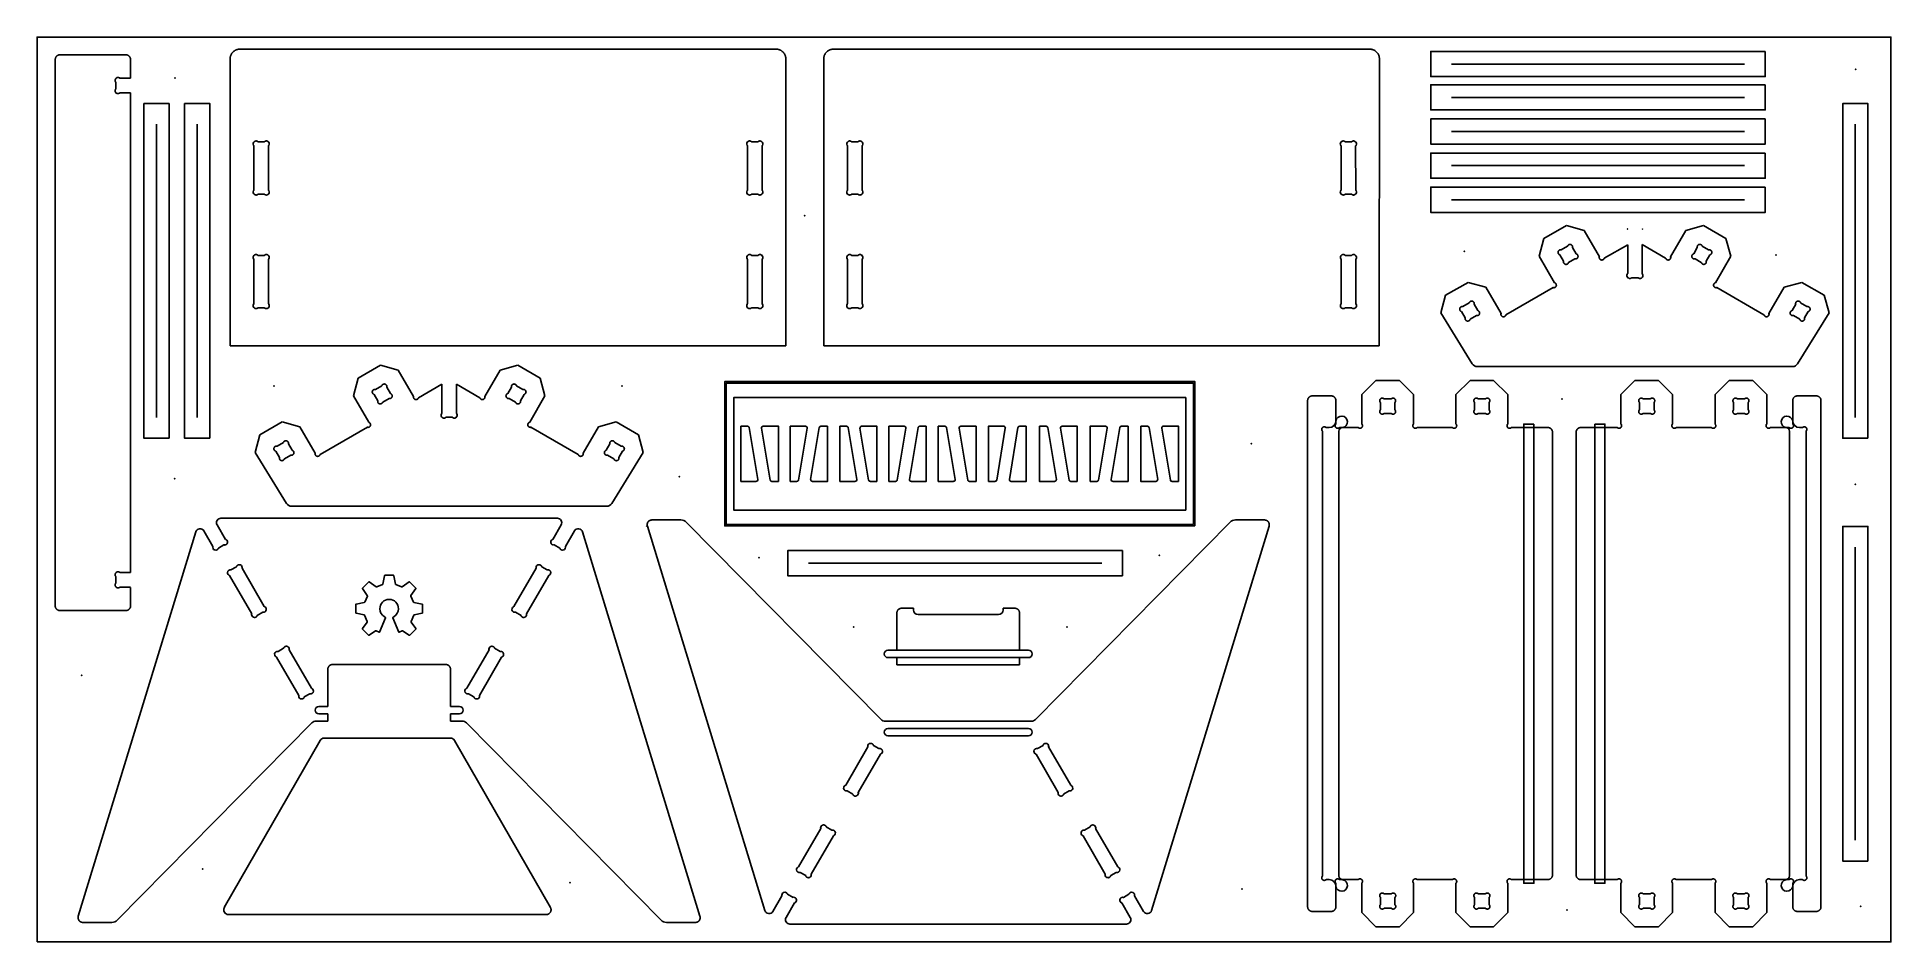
# Model space of a CAD drawing. Header units: millimetres. Extents: x 0 to 2500, y 0 to 1220.
import ezdxf

# ---------------------------------------------------------------- set-up
doc = ezdxf.new("R2010")
doc.units = ezdxf.units.MM
doc.header["$MEASUREMENT"] = 0
for name, color, linetype, true_color in [('Board Fixings', 6, 'Continuous', 0xff00ff), ('Pockets 10mm', 5, 'Continuous', 0x0000ff), ('Pockets 12mm', 172, 'Continuous', 0x0000bf), ('Pockets 5mm', 4, 'Continuous', 0x00ffff), ('Profile - inside', 30, 'Continuous', 0xff7f00), ('Profile - outside', 18, 'Continuous', 0x000000), ('Stock Perimeter', 1, 'Continuous', 0xff0007)]:
    doc.layers.add(name, color=color, linetype=linetype, true_color=true_color)

msp = doc.modelspace()

# ---------------------------------------------------------------- linework, layer by layer
at = {"layer": 'Board Fixings'}
for p in [(2452.3, 1176.5), (185.8, 1164.8), (1035.1, 979.3), (1924.5, 931.3), (2345.2, 926.3), (319.5, 749.4), (788.8, 749.5), (2056.4, 732.1), (1637.6, 671.8), (866.1, 627.2), (185.6, 624.6), (2452, 617.1), (973.7, 518.1), (1513.2, 521.2), (1101.3, 424.4), (1388.7, 424.4), (60.1, 359.3), (223.5, 98.1), (718.6, 80), (1625.1, 71.3), (2063.1, 43.2), (2459, 47.9)]:
    msp.add_point(p, dxfattribs=at)
at = {"layer": 'Pockets 10mm'}
for p, q in [((1733.4, 88.8), (1733.4, 688.7)), ((1738.3, 693.5), (1742.5, 693.5)), ((1755.7, 688.5), (1755.7, 89)), ((2363.3, 688.5), (2363.3, 89)), ((2380.8, 693.5), (2376.6, 693.5)), ((2385.6, 88.8), (2385.6, 688.7)), ((438.9, 476.4), (445.3, 467)), ((447, 485.2), (439, 477.1)), ((457.3, 478.7), (447.8, 485.3)), ((465.8, 481.8), (458.2, 478.6)), ((468.5, 493.8), (466.4, 482.4)), ((480.5, 494.3), (469.1, 494.3)), ((483.2, 482.4), (481.1, 493.8)), ((491.4, 478.6), (483.7, 481.8)), ((501.8, 485.3), (492.3, 478.7)), ((510.6, 477.1), (502.6, 485.2)), ((504.2, 467), (510.7, 476.4)), ((429.8, 455.1), (429.8, 443.7)), ((441.3, 457.7), (430.3, 455.6)), ((445.4, 466.2), (442, 458.3)), ((507.6, 458.3), (504.2, 466.2)), ((519.3, 455.6), (508.2, 457.7)), ((519.7, 443.7), (519.8, 455.1)), ((430.3, 443.1), (441.1, 441.1)), ((445, 431.3), (438.9, 422.4)), ((441.7, 440.5), (445.1, 432.1)), ((461.9, 417.7), (469.8, 436.9)), ((469.6, 437.7), (468.6, 438.3)), ((479.7, 436.9), (487.7, 417.7)), ((480.9, 438.3), (480, 437.7)), ((504.5, 432.1), (507.9, 440.5)), ((510.7, 422.4), (504.6, 431.3)), ((508.5, 441.1), (519.3, 443.1)), ((439, 421.6), (447, 413.6)), ((447.8, 413.5), (456.5, 419.5)), ((457.4, 419.5), (461.2, 417.5)), ((488.3, 417.5), (492.2, 419.5)), ((493, 419.5), (501.8, 413.5)), ((502.6, 413.6), (510.6, 421.6)), ((1147.5, 393.3), (1159.5, 393.3)), ((1159.5, 383.3), (1147.5, 383.3)), ((1159.5, 393.3), (1324.9, 393.3)), ((1324.9, 383.3), (1159.5, 383.3)), ((1324.9, 393.3), (1337, 393.3)), ((1337, 383.3), (1324.9, 383.3)), ((1742.5, 84), (1738.3, 84)), ((2376.6, 84), (2380.8, 84))]:
    msp.add_line(p, q, dxfattribs=at)
for points in [[(2018.6, 698.3), (2004.8, 698.3), (2004.8, 79.2), (2018.6, 79.2), (2018.6, 698.3)], [(2100.5, 698.3), (2114.3, 698.3), (2114.3, 79.2), (2100.5, 79.2), (2100.5, 698.3)]]:
    msp.add_lwpolyline(points, dxfattribs=at)
for centre, radius, start, end in [((1742.5, 702.5), 9, 270.0677, 360), ((1759.3, 701.2), 7.86, 280.7441, 170.7673), ((2359.8, 701.2), 7.86, 9.2327, 259.2559), ((2376.6, 702.5), 9, 180, 269.9323), ((1760.7, 688.5), 5, 90, 180), ((2358.3, 688.5), 5, 0, 90), ((1147.5, 388.3), 5, 90, 270), ((1337, 388.3), 5, 270, 90), ((1742.5, 75), 9, 360, 89.9323), ((1759.3, 76.2), 7.86, 189.2326, 79.2558), ((1760.7, 89), 5, 180, 270), ((2359.8, 76.2), 7.86, 100.7442, 350.7674), ((2358.3, 89), 5, 270, 0), ((2376.6, 75), 9, 90.0677, 180)]:
    msp.add_arc(centre, radius, start, end, dxfattribs=at)
for points, weights, knots in [([(1733.4, 688.7), (1732.4, 689.7), (1732.4, 691.1), (1732.4, 694.5), (1735.9, 694.5), (1737.3, 694.5), (1738.3, 693.5)], [0.853553390593, 0.853553446071, 1, 0.707106781187, 1, 0.853553390593, 0.853553390593], [1917.8059293, 1917.8059293, 1917.8059293, 1917.9119581, 1917.9119581, 1918.1240156, 1918.1240156, 1918.2300443, 1918.2300443, 1918.2300443]), ([(2385.6, 688.7), (2386.6, 689.7), (2386.6, 691.1), (2386.6, 694.5), (2383.2, 694.5), (2381.8, 694.5), (2380.8, 693.5)], [0.853553390593, 0.853553446071, 1, 0.707106781187, 1, 0.853553390593, 0.853553390593], [1917.8059293, 1917.8059293, 1917.8059293, 1917.9119581, 1917.9119581, 1918.1240156, 1918.1240156, 1918.2300443, 1918.2300443, 1918.2300443]), ([(1738.3, 84), (1737.3, 83), (1735.9, 83), (1732.4, 83), (1732.4, 86.4), (1732.4, 87.8), (1733.4, 88.8)], [0.853553390593, 0.853553390593, 1, 0.707106781187, 1, 0.853553446071, 0.853553390593], [1317.5507014, 1317.5507014, 1317.5507014, 1317.6567302, 1317.6567302, 1317.8687877, 1317.8687877, 1317.9748164, 1317.9748164, 1317.9748164]), ([(2380.8, 84), (2381.8, 83), (2383.2, 83), (2386.6, 83), (2386.6, 86.4), (2386.6, 87.8), (2385.6, 88.8)], [0.853553390593, 0.853553390593, 1, 0.707106781187, 1, 0.853553446071, 0.853553390593], [1317.5507014, 1317.5507014, 1317.5507014, 1317.6567302, 1317.6567302, 1317.8687877, 1317.8687877, 1317.9748164, 1317.9748164, 1317.9748164])]:
    msp.add_rational_spline(points, weights, degree=2, knots=knots, dxfattribs=at)
for points in [[(439, 477.1), (438.8, 477), (438.7, 476.6), (438.9, 476.4)], [(447.8, 485.3), (447.5, 485.4), (447.2, 485.4), (447, 485.2)], [(458.2, 478.6), (457.9, 478.5), (457.5, 478.6), (457.3, 478.7)], [(466.4, 482.4), (466.3, 482.2), (466.1, 481.9), (465.8, 481.8)], [(469.1, 494.3), (468.8, 494.3), (468.6, 494.1), (468.5, 493.8)], [(481.1, 493.8), (481, 494.1), (480.7, 494.3), (480.5, 494.3)], [(483.7, 481.8), (483.5, 481.9), (483.2, 482.2), (483.2, 482.4)], [(492.3, 478.7), (492, 478.6), (491.6, 478.5), (491.4, 478.6)], [(502.6, 485.2), (502.4, 485.4), (502, 485.4), (501.8, 485.3)], [(510.7, 476.4), (510.8, 476.6), (510.8, 477), (510.6, 477.1)], [(430.3, 455.6), (430, 455.6), (429.8, 455.3), (429.8, 455.1)], [(442, 458.3), (441.9, 458), (441.6, 457.7), (441.3, 457.7)], [(445.3, 467), (445.5, 466.8), (445.5, 466.4), (445.4, 466.2)], [(504.2, 466.2), (504.1, 466.4), (504.1, 466.8), (504.2, 467)], [(508.2, 457.7), (507.9, 457.7), (507.7, 458), (507.6, 458.3)], [(519.8, 455.1), (519.8, 455.3), (519.5, 455.6), (519.3, 455.6)], [(429.8, 443.7), (429.8, 443.4), (430, 443.1), (430.3, 443.1)], [(441.1, 441.1), (441.3, 441), (441.6, 440.8), (441.7, 440.5)], [(445.1, 432.1), (445.2, 431.9), (445.2, 431.5), (445, 431.3)], [(468.6, 438.3), (468.4, 438.4), (468.2, 438.5), (468, 438.7)], [(469.8, 436.9), (469.9, 437.2), (469.8, 437.5), (469.6, 437.7)], [(480, 437.7), (479.7, 437.5), (479.6, 437.2), (479.7, 436.9)], [(481.6, 438.7), (481.4, 438.5), (481.1, 438.4), (480.9, 438.3)], [(504.6, 431.3), (504.4, 431.5), (504.4, 431.9), (504.5, 432.1)], [(507.9, 440.5), (507.9, 440.8), (508.2, 441), (508.5, 441.1)], [(519.3, 443.1), (519.5, 443.1), (519.7, 443.4), (519.7, 443.7)], [(438.9, 422.4), (438.7, 422.1), (438.8, 421.8), (439, 421.6)], [(447, 413.6), (447.2, 413.4), (447.5, 413.3), (447.8, 413.5)], [(456.5, 419.5), (456.8, 419.7), (457.1, 419.7), (457.4, 419.5)], [(461.2, 417.5), (461.5, 417.3), (461.8, 417.4), (461.9, 417.7)], [(487.7, 417.7), (487.8, 417.4), (488.1, 417.3), (488.3, 417.5)], [(492.2, 419.5), (492.4, 419.7), (492.8, 419.7), (493, 419.5)], [(501.8, 413.5), (502, 413.3), (502.4, 413.4), (502.6, 413.6)], [(510.6, 421.6), (510.8, 421.8), (510.8, 422.1), (510.7, 422.4)]]:
    msp.add_open_spline(points, degree=3, dxfattribs=at)
msp.add_open_spline([(468, 438.7), (464.5, 441), (462.2, 444.9), (462.2, 449.3), (462.2, 456.2), (467.8, 461.9), (474.8, 461.9), (481.7, 461.9), (487.4, 456.2), (487.4, 449.3), (487.4, 444.9), (485, 441), (481.6, 438.7)], degree=3, knots=[261, 261, 261, 261, 262, 262, 262, 263, 263, 263, 264, 264, 264, 265, 265, 265, 265], dxfattribs=at)
at = {"layer": 'Pockets 12mm'}
for p, q in [((1147.5, 287.8), (1159.5, 287.8)), ((1159.5, 277.8), (1147.5, 277.8)), ((1159.5, 287.8), (1242.2, 287.8)), ((1242.2, 277.8), (1159.5, 277.8)), ((1242.2, 287.8), (1324.9, 287.8)), ((1324.9, 277.8), (1242.2, 277.8)), ((1324.9, 287.8), (1336.9, 287.8)), ((1336.9, 277.8), (1324.9, 277.8))]:
    msp.add_line(p, q, dxfattribs=at)
for points in [[(1561.4, 560.8), (1561.4, 755.5), (927.3, 755.5), (927.3, 560.8), (1561.4, 560.8)], [(1549.1, 582.3), (1549.1, 734), (939.5, 734), (939.5, 582.3), (1549.1, 582.3)]]:
    msp.add_lwpolyline(points, dxfattribs=at)
for centre, start, end in [((1147.5, 282.8), 90, 270), ((1336.9, 282.8), 270, 90)]:
    msp.add_arc(centre, 5, start, end, dxfattribs=at)
at = {"layer": 'Pockets 5mm'}
for p, q in [((1907.3, 1183.7), (2302.7, 1183.7)), ((2302.7, 1138.7), (1907.3, 1138.7)), ((161, 1102.4), (161, 707)), ((216, 1102.4), (216, 707)), ((2452, 1102.4), (2452, 707)), ((1907.3, 1092.7), (2302.7, 1092.7)), ((1907.3, 1046.7), (2302.7, 1046.7)), ((1907.3, 1000.7), (2302.7, 1000.7)), ((2452, 532.4), (2452, 137)), ((1040.3, 510.7), (1435.7, 510.7))]:
    msp.add_line(p, q, dxfattribs=at)
at = {"layer": 'Profile - inside'}
for p, q in [((306.6, 1078.8), (297.9, 1078.8)), ((963.5, 1078.8), (972.2, 1078.8)), ((1107.1, 1078.8), (1098.4, 1078.8)), ((1764, 1078.8), (1772.7, 1078.8)), ((292.5, 1073.4), (292.5, 1013.6)), ((312, 1013.6), (312, 1073.4)), ((958.1, 1013.6), (958.1, 1073.4)), ((977.6, 1073.4), (977.6, 1013.6)), ((1093, 1073.4), (1093, 1013.6)), ((1112.5, 1013.6), (1112.5, 1073.4)), ((1758.6, 1013.6), (1758.6, 1073.4)), ((1778.1, 1073.4), (1778.2, 1013.6)), ((297.9, 1008.1), (306.6, 1008.1)), ((972.2, 1008.1), (963.5, 1008.1)), ((1098.4, 1008.1), (1107.1, 1008.1)), ((1772.7, 1008.1), (1764, 1008.1)), ((306.6, 925.7), (297.9, 925.7)), ((963.5, 925.7), (972.2, 925.7)), ((1107.1, 925.7), (1098.4, 925.7)), ((1764.1, 925.7), (1772.7, 925.7)), ((2058.6, 917.9), (2053.6, 926.4)), ((2055.4, 933.1), (2064, 938)), ((2070.6, 936.2), (2075.5, 927.7)), ((2238.9, 936.2), (2234, 927.7)), ((2254.1, 933.1), (2245.5, 938)), ((2250.9, 917.9), (2255.9, 926.4)), ((292.5, 920.3), (292.5, 860.5)), ((312, 860.5), (312, 920.3)), ((958.1, 860.5), (958.1, 920.3)), ((977.6, 920.3), (977.7, 860.5)), ((1093, 920.3), (1093, 860.5)), ((1112.5, 860.5), (1112.5, 920.3)), ((1758.6, 860.5), (1758.6, 920.3)), ((1778.2, 920.3), (1778.2, 860.5)), ((2073.7, 921), (2065.2, 916.1)), ((2235.8, 921), (2244.3, 916.1)), ((297.9, 855), (306.6, 855)), ((972.2, 855), (963.5, 855)), ((1098.4, 855), (1107.1, 855)), ((1772.7, 855), (1764.1, 855)), ((1931.3, 861.5), (1922.8, 856.6)), ((1942.9, 851.2), (1937.9, 859.7)), ((2366.6, 851.2), (2371.6, 859.7)), ((2378.2, 861.5), (2386.7, 856.6)), ((1921, 849.9), (1925.9, 841.4)), ((1932.6, 839.6), (1941.1, 844.6)), ((2377, 839.6), (2368.4, 844.6)), ((2388.5, 849.9), (2383.6, 841.4)), ((459.5, 729.6), (454.6, 738.2)), ((456.3, 744.8), (464.9, 749.7)), ((474.6, 732.8), (466.1, 727.9)), ((471.5, 748), (476.4, 739.4)), ((639.8, 748), (634.9, 739.4)), ((636.7, 732.8), (645.2, 727.9)), ((655, 744.8), (646.5, 749.7)), ((651.9, 729.6), (656.8, 738.2)), ((1811.6, 727.3), (1811.6, 717.5)), ((1826.3, 732.2), (1816.4, 732.2)), ((1831.1, 717.5), (1831.1, 727.3)), ((1938.6, 717.5), (1938.6, 727.3)), ((1943.4, 732.2), (1953.3, 732.2)), ((1958.1, 727.3), (1958.1, 717.5)), ((2160.9, 727.3), (2160.9, 717.5)), ((2175.6, 732.2), (2165.8, 732.2)), ((2180.5, 717.5), (2180.5, 727.3)), ((2287.9, 717.5), (2287.9, 727.3)), ((2292.8, 732.2), (2302.6, 732.2)), ((2307.5, 727.3), (2307.5, 717.5)), ((1816.4, 712.6), (1826.3, 712.6)), ((1953.3, 712.6), (1943.4, 712.6)), ((2165.8, 712.6), (2175.6, 712.6)), ((2302.6, 712.6), (2292.8, 712.6)), ((321.9, 661.7), (326.8, 653.2)), ((332.2, 673.2), (323.7, 668.3)), ((333.5, 651.4), (342, 656.3)), ((343.8, 662.9), (338.9, 671.5)), ((767.6, 662.9), (772.5, 671.5)), ((777.9, 651.4), (769.3, 656.3)), ((779.1, 673.2), (787.6, 668.3)), ((789.4, 661.7), (784.5, 653.2)), ((269, 505.9), (261.5, 501.5)), ((306.4, 452.1), (276.5, 503.9)), ((643.1, 452.1), (673, 503.9)), ((680.5, 505.9), (688, 501.5)), ((259.5, 494.1), (289.4, 442.3)), ((690, 494.1), (660.1, 442.3)), ((296.9, 440.3), (304.4, 444.6)), ((652.6, 440.3), (645.1, 444.6)), ((323, 384.1), (352.9, 332.3)), ((332.5, 395.9), (325, 391.5)), ((369.9, 342.1), (340, 393.9)), ((579.6, 342.1), (609.5, 393.9)), ((626.5, 384.1), (596.6, 332.3)), ((617, 395.9), (624.5, 391.5)), ((360.4, 330.3), (367.9, 334.6)), ((589.1, 330.3), (581.6, 334.6)), ((1090.5, 211.2), (1120.4, 262.9)), ((1137.3, 253.2), (1107.4, 201.4)), ((1127.8, 264.9), (1135.3, 260.6)), ((1347.1, 253.2), (1377, 201.4)), ((1356.6, 264.9), (1349.1, 260.6)), ((1393.9, 211.2), (1364, 262.9)), ((1100, 199.4), (1092.5, 203.7)), ((1384.4, 199.4), (1391.9, 203.7)), ((1027, 101.2), (1056.9, 153)), ((1064.3, 155), (1071.8, 150.6)), ((1420.1, 155), (1412.6, 150.6)), ((1457.4, 101.2), (1427.5, 153)), ((1073.8, 143.2), (1043.9, 91.4)), ((1410.6, 143.2), (1440.5, 91.4)), ((1036.5, 89.4), (1029, 93.7)), ((1447.9, 89.4), (1455.4, 93.7)), ((1811.6, 50.2), (1811.6, 60)), ((1816.5, 64.9), (1826.3, 64.9)), ((1831.2, 60), (1831.2, 50.2)), ((1938.6, 60), (1938.6, 50.2)), ((1953.3, 64.9), (1943.5, 64.9)), ((1958.2, 50.2), (1958.2, 60)), ((2160.9, 50.2), (2160.9, 60)), ((2165.8, 64.9), (2175.6, 64.9)), ((2180.5, 60), (2180.5, 50.2)), ((2287.9, 60), (2287.9, 50.2)), ((2302.6, 64.9), (2292.8, 64.9)), ((2307.5, 50.2), (2307.5, 60)), ((1826.3, 45.3), (1816.5, 45.3)), ((1943.5, 45.3), (1953.3, 45.3)), ((2175.6, 45.3), (2165.8, 45.3)), ((2292.8, 45.3), (2302.6, 45.3))]:
    msp.add_line(p, q, dxfattribs=at)
for centre, start, end in [((295.3, 1076), 119.9884, 209.9884), ((309.2, 1076), 329.9884, 59.9884), ((960.9, 1076), 120.0116, 210.0116), ((974.8, 1076), 330.0116, 60.0116), ((1095.8, 1076), 119.9884, 209.9884), ((1109.7, 1076), 329.9884, 59.9884), ((1761.4, 1076), 120.0116, 210.0116), ((1775.3, 1076), 330.0116, 60.0116), ((295.3, 1011), 150.0116, 240.0116), ((309.2, 1011), 300.0116, 30.0116), ((960.9, 1011), 149.9884, 239.9884), ((974.8, 1011), 299.9884, 29.9884), ((1095.8, 1011), 150.0116, 240.0116), ((1109.7, 1011), 300.0116, 30.0116), ((1761.4, 1011), 149.9884, 239.9884), ((1775.3, 1011), 299.9884, 29.9884), ((295.3, 922.9), 119.9884, 209.9884), ((309.2, 922.9), 329.9884, 59.9884), ((960.9, 922.9), 120.0116, 210.0116), ((974.8, 922.9), 330.0116, 60.0116), ((1095.8, 922.9), 119.9884, 209.9884), ((1109.7, 922.9), 329.9884, 59.9884), ((1761.5, 922.9), 120.0116, 210.0116), ((1775.3, 922.9), 330.0116, 60.0116), ((295.3, 857.9), 150.0116, 240.0116), ((309.2, 857.9), 300.0116, 30.0116), ((960.9, 857.9), 149.9884, 239.9884), ((974.8, 857.9), 299.9884, 29.9884), ((1095.8, 857.9), 150.0116, 240.0116), ((1109.7, 857.9), 300.0116, 30.0116), ((1761.5, 857.9), 149.9884, 239.9884), ((1775.3, 857.9), 299.9884, 29.9884), ((272.7, 504.7), 359.9884, 89.9884), ((676.8, 504.7), 90.0116, 180.0116), ((260.7, 497.8), 149.9884, 239.9884), ((688.8, 497.8), 300.0116, 30.0116), ((305.2, 448.4), 330.0116, 60.0116), ((644.3, 448.4), 119.9884, 209.9884), ((293.2, 441.5), 180.0116, 270.0116), ((656.3, 441.5), 269.9884, 359.9884), ((324.2, 387.8), 149.9884, 239.9884), ((336.2, 394.7), 359.9884, 89.9884), ((613.3, 394.7), 90.0116, 180.0116), ((625.3, 387.8), 300.0116, 30.0116), ((356.7, 331.5), 180.0116, 270.0116), ((368.7, 338.4), 330.0116, 60.0116), ((580.8, 338.4), 119.9884, 209.9884), ((592.8, 331.5), 269.9884, 359.9884), ((1124.1, 263.8), 89.9884, 179.9884), ((1136.1, 256.8), 299.9884, 29.9884), ((1348.2, 256.8), 150.0116, 240.0116), ((1360.2, 263.8), 0.0116, 90.0116), ((1091.6, 207.5), 120.0116, 210.0116), ((1103.6, 200.6), 270.0116, 0.0116), ((1380.7, 200.6), 179.9884, 269.9884), ((1392.7, 207.5), 329.9884, 59.9884), ((1060.6, 153.8), 89.9884, 179.9884), ((1423.7, 153.8), 0.0116, 90.0116), ((1072.6, 146.9), 299.9884, 29.9884), ((1411.7, 146.9), 150.0116, 240.0116), ((1028.1, 97.5), 120.0116, 210.0116), ((1456.2, 97.5), 329.9884, 59.9884), ((1040.1, 90.6), 270.0116, 0.0116), ((1444.2, 90.6), 179.9884, 269.9884)]:
    msp.add_arc(centre, 3.93, start, end, dxfattribs=at)
for points, weights in [([(297.9, 1078.8), (296, 1080.9), (293.4, 1079.4)], [0.914643184187, 0.758968052852, 0.999999884996]), ([(311.1, 1079.4), (308.5, 1080.9), (306.6, 1078.8)], [1, 0.758828577341, 0.914823434892]), ([(959, 1079.4), (961.6, 1080.9), (963.5, 1078.8)], [1, 0.758828577341, 0.914823434892]), ([(972.2, 1078.8), (974.1, 1080.9), (976.7, 1079.4)], [0.914643184187, 0.758968052852, 0.999999884996]), ([(1098.4, 1078.8), (1096.5, 1080.9), (1093.9, 1079.4)], [0.914643184187, 0.758968052852, 0.999999884996]), ([(1111.7, 1079.4), (1109, 1080.9), (1107.1, 1078.8)], [1, 0.758828577341, 0.914823434892]), ([(1759.5, 1079.4), (1762.1, 1080.9), (1764, 1078.8)], [1, 0.758828577341, 0.914823434892]), ([(1772.7, 1078.8), (1774.6, 1080.9), (1777.3, 1079.4)], [0.914643184187, 0.758968052852, 0.999999884996]), ([(291.9, 1074), (292.2, 1073.6), (292.5, 1073.4)], [0.999999975342, 0.948287721352, 0.914835758084]), ([(312, 1073.4), (312.3, 1073.6), (312.6, 1074)], [0.914835758084, 0.948287721352, 0.999999975342]), ([(958.1, 1073.4), (957.8, 1073.6), (957.5, 1074)], [0.914835758084, 0.948287721352, 0.999999975342]), ([(978.2, 1074), (977.9, 1073.6), (977.6, 1073.4)], [0.999999975342, 0.948287721352, 0.914835758084]), ([(1092.4, 1074), (1092.7, 1073.6), (1093, 1073.4)], [0.999999975342, 0.948287721352, 0.914835758084]), ([(1112.5, 1073.4), (1112.8, 1073.6), (1113.1, 1074)], [0.914835758084, 0.948287721352, 0.999999975342]), ([(1758.6, 1073.4), (1758.3, 1073.6), (1758, 1074)], [0.914835758084, 0.948287721352, 0.999999975342]), ([(1778.7, 1074), (1778.4, 1073.6), (1778.1, 1073.4)], [0.999999975342, 0.948287721352, 0.914835758084]), ([(292.5, 1013.6), (292.2, 1013.4), (291.9, 1012.9)], [0.91530396987, 0.948648929086, 0.999999975342]), ([(293.4, 1007.6), (296, 1006.1), (297.9, 1008.1)], [0.999999884996, 0.758968052851, 0.914643184188]), ([(306.6, 1008.1), (308.5, 1006.1), (311.1, 1007.6)], [0.914823434892, 0.758828577341, 1]), ([(312.6, 1012.9), (312.3, 1013.4), (312, 1013.6)], [0.999999975342, 0.948287721352, 0.914835758084]), ([(957.5, 1012.9), (957.8, 1013.4), (958.1, 1013.6)], [0.999999975342, 0.948287721352, 0.914835758084]), ([(963.5, 1008.1), (961.6, 1006.1), (959, 1007.6)], [0.914823434892, 0.758828577341, 1]), ([(976.7, 1007.6), (974.1, 1006.1), (972.2, 1008.1)], [0.999999884996, 0.758968052851, 0.914643184188]), ([(977.6, 1013.6), (977.9, 1013.4), (978.2, 1012.9)], [0.91530396987, 0.948648929086, 0.999999975342]), ([(1093, 1013.6), (1092.7, 1013.4), (1092.4, 1012.9)], [0.91530396987, 0.948648929086, 0.999999975342]), ([(1093.9, 1007.6), (1096.5, 1006.1), (1098.4, 1008.1)], [0.999999884996, 0.758968052851, 0.914643184188]), ([(1107.1, 1008.1), (1109, 1006.1), (1111.7, 1007.6)], [0.914823434892, 0.758828577341, 1]), ([(1113.1, 1012.9), (1112.8, 1013.4), (1112.5, 1013.6)], [0.999999975342, 0.948287721352, 0.914835758084]), ([(1758, 1012.9), (1758.3, 1013.4), (1758.6, 1013.6)], [0.999999975342, 0.948287721352, 0.914835758084]), ([(1764, 1008.1), (1762.1, 1006.1), (1759.5, 1007.6)], [0.914823434892, 0.758828577341, 1]), ([(1777.3, 1007.6), (1774.6, 1006.1), (1772.7, 1008.1)], [0.999999884996, 0.758968052851, 0.914643184188]), ([(1778.2, 1013.6), (1778.4, 1013.4), (1778.7, 1012.9)], [0.91530396987, 0.948648929086, 0.999999975342]), ([(2145, 960.9), (2144.7, 961.1), (2144.4, 961.5)], [0.914835758084, 0.948287721352, 0.999999975342]), ([(2165.1, 961.5), (2164.8, 961.1), (2164.5, 960.9)], [0.999999975342, 0.948287721352, 0.914835758084]), ([(297.9, 925.7), (296, 927.8), (293.3, 926.3)], [0.914643184187, 0.758968052852, 0.999999884996]), ([(311.1, 926.3), (308.5, 927.8), (306.6, 925.7)], [1, 0.758828577341, 0.914823434892]), ([(959, 926.3), (961.6, 927.8), (963.5, 925.7)], [1, 0.758828577341, 0.914823434892]), ([(972.2, 925.7), (974.2, 927.8), (976.8, 926.3)], [0.914643184187, 0.758968052852, 0.999999884996]), ([(1098.4, 925.7), (1096.5, 927.8), (1093.9, 926.3)], [0.914643184187, 0.758968052852, 0.999999884996]), ([(1111.6, 926.3), (1109, 927.8), (1107.1, 925.7)], [1, 0.758828577341, 0.914823434892]), ([(1759.5, 926.3), (1762.1, 927.8), (1764.1, 925.7)], [1, 0.758828577341, 0.914823434892]), ([(1772.7, 925.7), (1774.7, 927.8), (1777.3, 926.3)], [0.914643184187, 0.758968052852, 0.999999884996]), ([(291.9, 920.9), (292.2, 920.5), (292.5, 920.3)], [0.999999975342, 0.948287721352, 0.914835758084]), ([(312, 920.3), (312.3, 920.5), (312.6, 920.9)], [0.914835758084, 0.948287721352, 0.999999975342]), ([(958.1, 920.3), (957.8, 920.5), (957.5, 920.9)], [0.914835758084, 0.948287721352, 0.999999975342]), ([(978.2, 920.9), (977.9, 920.5), (977.6, 920.3)], [0.999999975342, 0.948287721352, 0.914835758084]), ([(1092.4, 920.9), (1092.7, 920.5), (1093, 920.3)], [0.999999975342, 0.948287721352, 0.914835758084]), ([(1112.5, 920.3), (1112.8, 920.5), (1113.1, 920.9)], [0.914835758084, 0.948287721352, 0.999999975342]), ([(1758.6, 920.3), (1758.3, 920.5), (1758.1, 920.9)], [0.914835758084, 0.948287721352, 0.999999975342]), ([(1778.7, 920.9), (1778.5, 920.5), (1778.2, 920.3)], [0.999999975342, 0.948287721352, 0.914835758084]), ([(292.5, 860.5), (292.2, 860.3), (291.9, 859.8)], [0.91530396987, 0.948648929086, 0.999999975342]), ([(293.3, 854.5), (296, 853), (297.9, 855)], [0.999999884996, 0.758968052851, 0.914643184188]), ([(306.6, 855), (308.5, 853), (311.1, 854.5)], [0.914823434892, 0.758828577341, 1]), ([(312.6, 859.8), (312.3, 860.3), (312, 860.5)], [0.999999975342, 0.948287721352, 0.914835758084]), ([(957.5, 859.8), (957.8, 860.3), (958.1, 860.5)], [0.999999975342, 0.948287721352, 0.914835758084]), ([(963.5, 855), (961.6, 853), (959, 854.5)], [0.914823434892, 0.758828577341, 1]), ([(976.8, 854.5), (974.2, 853), (972.2, 855)], [0.999999884996, 0.758968052851, 0.914643184188]), ([(977.7, 860.5), (977.9, 860.3), (978.2, 859.8)], [0.91530396987, 0.948648929086, 0.999999975342]), ([(1093, 860.5), (1092.7, 860.3), (1092.4, 859.8)], [0.91530396987, 0.948648929086, 0.999999975342]), ([(1093.9, 854.5), (1096.5, 853), (1098.4, 855)], [0.999999884996, 0.758968052851, 0.914643184188]), ([(1107.1, 855), (1109, 853), (1111.6, 854.5)], [0.914823434892, 0.758828577341, 1]), ([(1113.1, 859.8), (1112.8, 860.3), (1112.5, 860.5)], [0.999999975342, 0.948287721352, 0.914835758084]), ([(1758.1, 859.8), (1758.3, 860.3), (1758.6, 860.5)], [0.999999975342, 0.948287721352, 0.914835758084]), ([(1764.1, 855), (1762.1, 853), (1759.5, 854.5)], [0.914823434892, 0.758828577341, 1]), ([(1777.3, 854.5), (1774.7, 853), (1772.7, 855)], [0.999999884996, 0.758968052851, 0.914643184188]), ([(1778.2, 860.5), (1778.5, 860.3), (1778.7, 859.8)], [0.91530396987, 0.948648929086, 0.999999975342]), ([(261.5, 501.5), (258.8, 502.3), (257.3, 499.7)], [0.914643184187, 0.758968052852, 0.999999884996]), ([(272.7, 508.6), (269.7, 508.6), (269, 505.9)], [1, 0.758828577341, 0.914823434892]), ([(276.5, 503.9), (276.6, 504.2), (276.6, 504.7)], [0.914835758084, 0.948287713377, 0.999999950683]), ([(673, 503.9), (672.9, 504.2), (672.9, 504.7)], [0.914835758084, 0.948287713377, 0.999999950683]), ([(676.8, 508.6), (679.8, 508.6), (680.5, 505.9)], [1, 0.758828577341, 0.914823434892]), ([(688, 501.5), (690.7, 502.3), (692.2, 499.7)], [0.914643184187, 0.758968052852, 0.999999884996]), ([(258.7, 494.4), (259.2, 494.1), (259.5, 494.1)], [0.999999950683, 0.948287713377, 0.914835758084]), ([(690.8, 494.4), (690.3, 494.1), (690, 494.1)], [0.999999950683, 0.948287713377, 0.914835758084]), ([(307.2, 451.8), (306.7, 452.1), (306.4, 452.1)], [0.999999975342, 0.948287721352, 0.914835758084]), ([(642.3, 451.8), (642.8, 452.1), (643.1, 452.1)], [0.999999975342, 0.948287721352, 0.914835758084]), ([(289.4, 442.3), (289.3, 442), (289.3, 441.5)], [0.91530396987, 0.948648929086, 0.999999975342]), ([(293.2, 437.5), (296.2, 437.5), (296.9, 440.3)], [0.999999770063, 0.758968147434, 0.914643109956]), ([(304.4, 444.6), (307.1, 443.8), (308.6, 446.4)], [0.914823434892, 0.758828614533, 0.999999885001]), ([(645.1, 444.6), (642.4, 443.8), (640.9, 446.4)], [0.914823434892, 0.758828614533, 0.999999885001]), ([(656.3, 437.5), (653.3, 437.5), (652.6, 440.3)], [0.999999770063, 0.758968147434, 0.914643109956]), ([(660.1, 442.3), (660.2, 442), (660.2, 441.5)], [0.91530396987, 0.948648929086, 0.999999975342]), ([(325, 391.5), (322.3, 392.3), (320.8, 389.7)], [0.914643184187, 0.758968052852, 0.999999884996]), ([(322.2, 384.4), (322.7, 384.1), (323, 384.1)], [0.999999950683, 0.948287713377, 0.914835758084]), ([(336.2, 398.6), (333.2, 398.6), (332.5, 395.9)], [1, 0.758828577341, 0.914823434892]), ([(340, 393.9), (340.1, 394.2), (340.1, 394.7)], [0.914835758084, 0.948287713377, 0.999999950683]), ([(609.5, 393.9), (609.4, 394.2), (609.4, 394.7)], [0.914835758084, 0.948287713377, 0.999999950683]), ([(613.3, 398.6), (616.3, 398.6), (617, 395.9)], [1, 0.758828577341, 0.914823434892]), ([(624.5, 391.5), (627.2, 392.3), (628.7, 389.7)], [0.914643184187, 0.758968052852, 0.999999884996]), ([(627.3, 384.4), (626.8, 384.1), (626.5, 384.1)], [0.999999950683, 0.948287713377, 0.914835758084]), ([(352.9, 332.3), (352.8, 332), (352.8, 331.5)], [0.91530396987, 0.948648929086, 0.999999975342]), ([(356.7, 327.6), (359.7, 327.6), (360.4, 330.3)], [0.999999770063, 0.758968147434, 0.914643109956]), ([(367.9, 334.6), (370.6, 333.8), (372.1, 336.4)], [0.914823434892, 0.758828614533, 0.999999885001]), ([(370.7, 341.8), (370.2, 342.1), (369.9, 342.1)], [0.999999975342, 0.948287721352, 0.914835758084]), ([(581.6, 334.6), (578.9, 333.8), (577.4, 336.4)], [0.914823434892, 0.758828614533, 0.999999885001]), ([(578.8, 341.8), (579.3, 342.1), (579.6, 342.1)], [0.999999975342, 0.948287721352, 0.914835758084]), ([(592.8, 327.6), (589.8, 327.6), (589.1, 330.3)], [0.999999770063, 0.758968147434, 0.914643109956]), ([(596.6, 332.3), (596.7, 332), (596.7, 331.5)], [0.91530396987, 0.948648929086, 0.999999975342]), ([(1120.4, 262.9), (1120.2, 263.3), (1120.2, 263.8)], [0.91530396987, 0.948648929086, 0.999999975342]), ([(1124.1, 267.7), (1127.2, 267.7), (1127.8, 264.9)], [0.999999770063, 0.758968147434, 0.914643109956]), ([(1135.3, 260.6), (1138, 261.4), (1139.6, 258.8)], [0.914823434892, 0.758828614533, 0.999999885001]), ([(1138.1, 253.4), (1137.7, 253.2), (1137.3, 253.2)], [0.999999975342, 0.948287721352, 0.914835758084]), ([(1349.1, 260.6), (1346.3, 261.4), (1344.8, 258.8)], [0.914823434892, 0.758828614533, 0.999999885001]), ([(1346.3, 253.4), (1346.7, 253.2), (1347.1, 253.2)], [0.999999975342, 0.948287721352, 0.914835758084]), ([(1360.2, 267.7), (1357.2, 267.7), (1356.6, 264.9)], [0.999999770063, 0.758968147434, 0.914643109956]), ([(1364, 262.9), (1364.2, 263.3), (1364.2, 263.8)], [0.91530396987, 0.948648929086, 0.999999975342]), ([(1092.5, 203.7), (1089.8, 202.9), (1088.2, 205.5)], [0.914643184187, 0.758968052852, 0.999999884996]), ([(1089.7, 210.9), (1090.1, 211.1), (1090.5, 211.2)], [0.999999950683, 0.948287713377, 0.914835758084]), ([(1107.4, 201.4), (1107.6, 201.1), (1107.6, 200.6)], [0.914835758084, 0.948287713377, 0.999999950683]), ([(1377, 201.4), (1376.8, 201.1), (1376.8, 200.6)], [0.914835758084, 0.948287713377, 0.999999950683]), ([(1391.9, 203.7), (1394.6, 202.9), (1396.1, 205.5)], [0.914643184187, 0.758968052852, 0.999999884996]), ([(1394.7, 210.9), (1394.3, 211.1), (1393.9, 211.2)], [0.999999950683, 0.948287713377, 0.914835758084]), ([(1103.6, 196.6), (1100.6, 196.6), (1100, 199.4)], [1, 0.758828577341, 0.914823434892]), ([(1380.7, 196.6), (1383.8, 196.6), (1384.4, 199.4)], [1, 0.758828577341, 0.914823434892]), ([(1056.9, 153), (1056.7, 153.3), (1056.7, 153.8)], [0.91530396987, 0.948648929086, 0.999999975342]), ([(1060.6, 157.7), (1063.7, 157.7), (1064.3, 155)], [0.999999770063, 0.758968147434, 0.914643109956]), ([(1071.8, 150.6), (1074.5, 151.4), (1076.1, 148.8)], [0.914823434892, 0.758828614533, 0.999999885001]), ([(1412.6, 150.6), (1409.8, 151.4), (1408.3, 148.8)], [0.914823434892, 0.758828614533, 0.999999885001]), ([(1423.7, 157.7), (1420.7, 157.7), (1420.1, 155)], [0.999999770063, 0.758968147434, 0.914643109956]), ([(1427.5, 153), (1427.7, 153.3), (1427.7, 153.8)], [0.91530396987, 0.948648929086, 0.999999975342]), ([(1074.6, 143.5), (1074.2, 143.2), (1073.8, 143.2)], [0.999999975342, 0.948287721352, 0.914835758084]), ([(1409.8, 143.5), (1410.2, 143.2), (1410.6, 143.2)], [0.999999975342, 0.948287721352, 0.914835758084]), ([(1026.2, 100.9), (1026.6, 101.2), (1027, 101.2)], [0.999999950683, 0.948287713377, 0.914835758084]), ([(1458.2, 100.9), (1457.8, 101.2), (1457.4, 101.2)], [0.999999950683, 0.948287713377, 0.914835758084]), ([(1029, 93.7), (1026.3, 92.9), (1024.7, 95.5)], [0.914643184187, 0.758968052852, 0.999999884996]), ([(1040.1, 86.6), (1037.1, 86.6), (1036.5, 89.4)], [1, 0.758828577341, 0.914823434892]), ([(1043.9, 91.4), (1044.1, 91.1), (1044.1, 90.6)], [0.914835758084, 0.948287713377, 0.999999950683]), ([(1440.5, 91.4), (1440.3, 91.1), (1440.3, 90.6)], [0.914835758084, 0.948287713377, 0.999999950683]), ([(1444.2, 86.6), (1447.3, 86.6), (1447.9, 89.4)], [1, 0.758828577341, 0.914823434892]), ([(1455.4, 93.7), (1458.1, 92.9), (1459.6, 95.5)], [0.914643184187, 0.758968052852, 0.999999884996])]:
    msp.add_rational_spline(points, weights, degree=2, dxfattribs=at)
for points, weights, knots in [([(2053.6, 926.4), (2052.3, 926.8), (2051.6, 928), (2049.8, 931), (2052.8, 932.7), (2054, 933.4), (2055.4, 933.1)], [0.853553390593, 0.853553425509, 1, 0.707106781187, 1, 0.853553926963, 0.853553390595], [3.8281917, 3.8281917, 3.8281917, 3.9342205, 3.9342205, 4.1462782, 4.1462782, 4.2523067, 4.2523067, 4.2523067]), ([(2064, 938), (2064.3, 939.4), (2065.6, 940.1), (2068.5, 941.8), (2070.2, 938.8), (2071, 937.6), (2070.6, 936.2)], [0.853553390595, 0.853553926963, 1, 0.707106781187, 1, 0.85355347005, 0.853553390593], [1.3913589, 1.3913589, 1.3913589, 1.4973874, 1.4973874, 1.7094451, 1.7094451, 1.8154739, 1.8154739, 1.8154739]), ([(2075.5, 927.7), (2076.9, 927.3), (2077.6, 926.1), (2079.3, 923.1), (2076.3, 921.4), (2075.1, 920.7), (2073.7, 921)], [0.853553390594, 0.8535535956, 1, 0.707106781187, 1, 0.853553926963, 0.853553390595], [2.2036365, 2.2036365, 2.2036365, 2.3096652, 2.3096652, 2.521723, 2.521723, 2.6277515, 2.6277515, 2.6277515]), ([(2234, 927.7), (2232.6, 927.3), (2231.9, 926.1), (2230.2, 923.1), (2233.2, 921.4), (2234.4, 920.7), (2235.8, 921)], [0.853553390594, 0.8535535956, 1, 0.707106781187, 1, 0.853553926963, 0.853553390595], [2.2036365, 2.2036365, 2.2036365, 2.3096652, 2.3096652, 2.521723, 2.521723, 2.6277515, 2.6277515, 2.6277515]), ([(2245.5, 938), (2245.2, 939.4), (2243.9, 940.1), (2241, 941.8), (2239.3, 938.8), (2238.6, 937.6), (2238.9, 936.2)], [0.853553390595, 0.853553926963, 1, 0.707106781187, 1, 0.85355347005, 0.853553390593], [1.3913589, 1.3913589, 1.3913589, 1.4973874, 1.4973874, 1.7094451, 1.7094451, 1.8154739, 1.8154739, 1.8154739]), ([(2255.9, 926.4), (2257.2, 926.8), (2258, 928), (2259.7, 931), (2256.7, 932.7), (2255.5, 933.4), (2254.1, 933.1)], [0.853553390593, 0.853553425509, 1, 0.707106781187, 1, 0.853553926963, 0.853553390595], [3.8281917, 3.8281917, 3.8281917, 3.9342205, 3.9342205, 4.1462782, 4.1462782, 4.2523067, 4.2523067, 4.2523067]), ([(2065.2, 916.1), (2064.8, 914.7), (2063.6, 914), (2060.6, 912.3), (2058.9, 915.3), (2058.2, 916.5), (2058.6, 917.9)], [0.853553390595, 0.853553926963, 1, 0.707106781187, 1, 0.853553425509, 0.853553390593], [3.0159141, 3.0159141, 3.0159141, 3.1219426, 3.1219426, 3.3340003, 3.3340003, 3.4400291, 3.4400291, 3.4400291]), ([(2244.3, 916.1), (2244.7, 914.7), (2245.9, 914), (2248.9, 912.3), (2250.6, 915.3), (2251.3, 916.5), (2250.9, 917.9)], [0.853553390595, 0.853553926963, 1, 0.707106781187, 1, 0.853553425509, 0.853553390593], [3.0159141, 3.0159141, 3.0159141, 3.1219426, 3.1219426, 3.3340003, 3.3340003, 3.4400291, 3.4400291, 3.4400291]), ([(1922.8, 856.6), (1921.4, 856.9), (1920.2, 856.2), (1917.2, 854.5), (1918.9, 851.5), (1919.6, 850.3), (1921, 849.9)], [0.853553390595, 0.853553926963, 1, 0.707106781187, 1, 0.85355347005, 0.853553390593], [1.3913589, 1.3913589, 1.3913589, 1.4973874, 1.4973874, 1.7094451, 1.7094451, 1.8154739, 1.8154739, 1.8154739]), ([(1937.9, 859.7), (1938.3, 861.1), (1937.6, 862.3), (1935.9, 865.3), (1932.9, 863.6), (1931.7, 862.9), (1931.3, 861.5)], [0.853553390593, 0.853553425509, 1, 0.707106781187, 1, 0.853553926963, 0.853553390595], [3.8281917, 3.8281917, 3.8281917, 3.9342205, 3.9342205, 4.1462782, 4.1462782, 4.2523067, 4.2523067, 4.2523067]), ([(1941.1, 844.6), (1942.5, 844.2), (1943.7, 844.9), (1946.7, 846.6), (1944.9, 849.6), (1944.2, 850.8), (1942.9, 851.2)], [0.853553390595, 0.853553926963, 1, 0.707106781187, 1, 0.853553425509, 0.853553390593], [3.0159141, 3.0159141, 3.0159141, 3.1219426, 3.1219426, 3.3340003, 3.3340003, 3.4400291, 3.4400291, 3.4400291]), ([(2368.4, 844.6), (2367, 844.2), (2365.8, 844.9), (2362.8, 846.6), (2364.6, 849.6), (2365.3, 850.8), (2366.6, 851.2)], [0.853553390595, 0.853553926963, 1, 0.707106781187, 1, 0.853553425509, 0.853553390593], [3.0159141, 3.0159141, 3.0159141, 3.1219426, 3.1219426, 3.3340003, 3.3340003, 3.4400291, 3.4400291, 3.4400291]), ([(2371.6, 859.7), (2371.2, 861.1), (2371.9, 862.3), (2373.6, 865.3), (2376.6, 863.6), (2377.8, 862.9), (2378.2, 861.5)], [0.853553390593, 0.853553425509, 1, 0.707106781187, 1, 0.853553926963, 0.853553390595], [3.8281917, 3.8281917, 3.8281917, 3.9342205, 3.9342205, 4.1462782, 4.1462782, 4.2523067, 4.2523067, 4.2523067]), ([(2386.7, 856.6), (2388.1, 856.9), (2389.3, 856.2), (2392.3, 854.5), (2390.6, 851.5), (2389.9, 850.3), (2388.5, 849.9)], [0.853553390595, 0.853553926963, 1, 0.707106781187, 1, 0.85355347005, 0.853553390593], [1.3913589, 1.3913589, 1.3913589, 1.4973874, 1.4973874, 1.7094451, 1.7094451, 1.8154739, 1.8154739, 1.8154739]), ([(1925.9, 841.4), (1925.6, 840), (1926.3, 838.8), (1928, 835.8), (1931, 837.5), (1932.2, 838.3), (1932.6, 839.6)], [0.853553390594, 0.8535535956, 1, 0.707106781187, 1, 0.853553926963, 0.853553390595], [2.2036365, 2.2036365, 2.2036365, 2.3096652, 2.3096652, 2.521723, 2.521723, 2.6277515, 2.6277515, 2.6277515]), ([(2383.6, 841.4), (2383.9, 840), (2383.2, 838.8), (2381.5, 835.8), (2378.6, 837.5), (2377.3, 838.3), (2377, 839.6)], [0.853553390594, 0.8535535956, 1, 0.707106781187, 1, 0.853553926963, 0.853553390595], [2.2036365, 2.2036365, 2.2036365, 2.3096652, 2.3096652, 2.521723, 2.521723, 2.6277515, 2.6277515, 2.6277515]), ([(464.9, 749.7), (465.2, 751.1), (466.5, 751.8), (469.4, 753.5), (471.2, 750.6), (471.9, 749.3), (471.5, 748)], [0.853553390595, 0.853553926963, 1, 0.707106781187, 1, 0.85355347005, 0.853553390593], [1.3913589, 1.3913589, 1.3913589, 1.4973874, 1.4973874, 1.7094451, 1.7094451, 1.8154739, 1.8154739, 1.8154739]), ([(646.5, 749.7), (646.1, 751.1), (644.9, 751.8), (641.9, 753.5), (640.2, 750.6), (639.5, 749.3), (639.8, 748)], [0.853553390595, 0.853553926963, 1, 0.707106781187, 1, 0.85355347005, 0.853553390593], [1.3913589, 1.3913589, 1.3913589, 1.4973874, 1.4973874, 1.7094451, 1.7094451, 1.8154739, 1.8154739, 1.8154739]), ([(454.6, 738.2), (453.2, 738.6), (452.5, 739.8), (450.8, 742.8), (453.7, 744.5), (455, 745.2), (456.3, 744.8)], [0.853553390593, 0.853553425509, 1, 0.707106781187, 1, 0.853553926963, 0.853553390595], [3.8281917, 3.8281917, 3.8281917, 3.9342205, 3.9342205, 4.1462782, 4.1462782, 4.2523067, 4.2523067, 4.2523067]), ([(466.1, 727.9), (465.7, 726.5), (464.5, 725.8), (461.5, 724.1), (459.8, 727), (459.1, 728.3), (459.5, 729.6)], [0.853553390595, 0.853553926963, 1, 0.707106781187, 1, 0.853553425509, 0.853553390593], [3.0159141, 3.0159141, 3.0159141, 3.1219426, 3.1219426, 3.3340003, 3.3340003, 3.4400291, 3.4400291, 3.4400291]), ([(476.4, 739.4), (477.8, 739), (478.5, 737.8), (480.2, 734.8), (477.2, 733.1), (476, 732.4), (474.6, 732.8)], [0.853553390594, 0.8535535956, 1, 0.707106781187, 1, 0.853553926963, 0.853553390595], [2.2036365, 2.2036365, 2.2036365, 2.3096652, 2.3096652, 2.521723, 2.521723, 2.6277515, 2.6277515, 2.6277515]), ([(634.9, 739.4), (633.5, 739), (632.8, 737.8), (631.1, 734.8), (634.1, 733.1), (635.3, 732.4), (636.7, 732.8)], [0.853553390594, 0.8535535956, 1, 0.707106781187, 1, 0.853553926963, 0.853553390595], [2.2036365, 2.2036365, 2.2036365, 2.3096652, 2.3096652, 2.521723, 2.521723, 2.6277515, 2.6277515, 2.6277515]), ([(645.2, 727.9), (645.6, 726.5), (646.8, 725.8), (649.8, 724.1), (651.5, 727), (652.2, 728.3), (651.9, 729.6)], [0.853553390595, 0.853553926963, 1, 0.707106781187, 1, 0.853553425509, 0.853553390593], [3.0159141, 3.0159141, 3.0159141, 3.1219426, 3.1219426, 3.3340003, 3.3340003, 3.4400291, 3.4400291, 3.4400291]), ([(656.8, 738.2), (658.2, 738.6), (658.9, 739.8), (660.6, 742.8), (657.6, 744.5), (656.4, 745.2), (655, 744.8)], [0.853553390593, 0.853553425509, 1, 0.707106781187, 1, 0.853553926963, 0.853553390595], [3.8281917, 3.8281917, 3.8281917, 3.9342205, 3.9342205, 4.1462782, 4.1462782, 4.2523067, 4.2523067, 4.2523067]), ([(1816.4, 732.2), (1815.4, 733.2), (1814, 733.2), (1810.6, 733.2), (1810.6, 729.7), (1810.6, 728.3), (1811.6, 727.3)], [0.853553390595, 0.853553926963, 1, 0.707106781187, 1, 0.85355347005, 0.853553390593], [1.3913589, 1.3913589, 1.3913589, 1.4973874, 1.4973874, 1.7094451, 1.7094451, 1.8154739, 1.8154739, 1.8154739]), ([(1831.1, 727.3), (1832.1, 728.3), (1832.1, 729.7), (1832.1, 733.2), (1828.7, 733.2), (1827.3, 733.2), (1826.3, 732.2)], [0.853553390593, 0.853553425509, 1, 0.707106781187, 1, 0.853553926963, 0.853553390595], [3.8281917, 3.8281917, 3.8281917, 3.9342205, 3.9342205, 4.1462782, 4.1462782, 4.2523067, 4.2523067, 4.2523067]), ([(1938.6, 727.3), (1937.6, 728.3), (1937.6, 729.7), (1937.6, 733.2), (1941, 733.2), (1942.4, 733.2), (1943.4, 732.2)], [0.853553390593, 0.853553425509, 1, 0.707106781187, 1, 0.853553926963, 0.853553390595], [3.8281917, 3.8281917, 3.8281917, 3.9342205, 3.9342205, 4.1462782, 4.1462782, 4.2523067, 4.2523067, 4.2523067]), ([(1953.3, 732.2), (1954.3, 733.2), (1955.7, 733.2), (1959.1, 733.2), (1959.1, 729.7), (1959.1, 728.3), (1958.1, 727.3)], [0.853553390595, 0.853553926963, 1, 0.707106781187, 1, 0.85355347005, 0.853553390593], [1.3913589, 1.3913589, 1.3913589, 1.4973874, 1.4973874, 1.7094451, 1.7094451, 1.8154739, 1.8154739, 1.8154739]), ([(2165.8, 732.2), (2164.8, 733.2), (2163.4, 733.2), (2159.9, 733.2), (2159.9, 729.7), (2159.9, 728.3), (2160.9, 727.3)], [0.853553390595, 0.853553926963, 1, 0.707106781187, 1, 0.85355347005, 0.853553390593], [1.3913589, 1.3913589, 1.3913589, 1.4973874, 1.4973874, 1.7094451, 1.7094451, 1.8154739, 1.8154739, 1.8154739]), ([(2180.5, 727.3), (2181.5, 728.3), (2181.5, 729.7), (2181.5, 733.2), (2178.1, 733.2), (2176.7, 733.2), (2175.6, 732.2)], [0.853553390593, 0.853553425509, 1, 0.707106781187, 1, 0.853553926963, 0.853553390595], [3.8281917, 3.8281917, 3.8281917, 3.9342205, 3.9342205, 4.1462782, 4.1462782, 4.2523067, 4.2523067, 4.2523067]), ([(2287.9, 727.3), (2286.9, 728.3), (2286.9, 729.7), (2286.9, 733.2), (2290.4, 733.2), (2291.8, 733.2), (2292.8, 732.2)], [0.853553390593, 0.853553425509, 1, 0.707106781187, 1, 0.853553926963, 0.853553390595], [3.8281917, 3.8281917, 3.8281917, 3.9342205, 3.9342205, 4.1462782, 4.1462782, 4.2523067, 4.2523067, 4.2523067]), ([(2302.6, 732.2), (2303.7, 733.2), (2305.1, 733.2), (2308.5, 733.2), (2308.5, 729.7), (2308.5, 728.3), (2307.5, 727.3)], [0.853553390595, 0.853553926963, 1, 0.707106781187, 1, 0.85355347005, 0.853553390593], [1.3913589, 1.3913589, 1.3913589, 1.4973874, 1.4973874, 1.7094451, 1.7094451, 1.8154739, 1.8154739, 1.8154739]), ([(1811.6, 717.5), (1810.6, 716.4), (1810.6, 715), (1810.6, 711.6), (1814, 711.6), (1815.4, 711.6), (1816.4, 712.6)], [0.853553390594, 0.8535535956, 1, 0.707106781187, 1, 0.853553926963, 0.853553390595], [2.2036365, 2.2036365, 2.2036365, 2.3096652, 2.3096652, 2.521723, 2.521723, 2.6277515, 2.6277515, 2.6277515]), ([(1826.3, 712.6), (1827.3, 711.6), (1828.7, 711.6), (1832.1, 711.6), (1832.1, 715), (1832.1, 716.4), (1831.1, 717.5)], [0.853553390595, 0.853553926963, 1, 0.707106781187, 1, 0.853553425509, 0.853553390593], [3.0159141, 3.0159141, 3.0159141, 3.1219426, 3.1219426, 3.3340003, 3.3340003, 3.4400291, 3.4400291, 3.4400291]), ([(1943.4, 712.6), (1942.4, 711.6), (1941, 711.6), (1937.6, 711.6), (1937.6, 715), (1937.6, 716.4), (1938.6, 717.5)], [0.853553390595, 0.853553926963, 1, 0.707106781187, 1, 0.853553425509, 0.853553390593], [3.0159141, 3.0159141, 3.0159141, 3.1219426, 3.1219426, 3.3340003, 3.3340003, 3.4400291, 3.4400291, 3.4400291]), ([(1958.1, 717.5), (1959.1, 716.4), (1959.1, 715), (1959.1, 711.6), (1955.7, 711.6), (1954.3, 711.6), (1953.3, 712.6)], [0.853553390594, 0.8535535956, 1, 0.707106781187, 1, 0.853553926963, 0.853553390595], [2.2036365, 2.2036365, 2.2036365, 2.3096652, 2.3096652, 2.521723, 2.521723, 2.6277515, 2.6277515, 2.6277515]), ([(2160.9, 717.5), (2159.9, 716.4), (2159.9, 715), (2159.9, 711.6), (2163.4, 711.6), (2164.8, 711.6), (2165.8, 712.6)], [0.853553390594, 0.8535535956, 1, 0.707106781187, 1, 0.853553926963, 0.853553390595], [2.2036365, 2.2036365, 2.2036365, 2.3096652, 2.3096652, 2.521723, 2.521723, 2.6277515, 2.6277515, 2.6277515]), ([(2175.6, 712.6), (2176.7, 711.6), (2178.1, 711.6), (2181.5, 711.6), (2181.5, 715), (2181.5, 716.4), (2180.5, 717.5)], [0.853553390595, 0.853553926963, 1, 0.707106781187, 1, 0.853553425509, 0.853553390593], [3.0159141, 3.0159141, 3.0159141, 3.1219426, 3.1219426, 3.3340003, 3.3340003, 3.4400291, 3.4400291, 3.4400291]), ([(2292.8, 712.6), (2291.8, 711.6), (2290.4, 711.6), (2286.9, 711.6), (2286.9, 715), (2286.9, 716.4), (2287.9, 717.5)], [0.853553390595, 0.853553926963, 1, 0.707106781187, 1, 0.853553425509, 0.853553390593], [3.0159141, 3.0159141, 3.0159141, 3.1219426, 3.1219426, 3.3340003, 3.3340003, 3.4400291, 3.4400291, 3.4400291]), ([(2307.5, 717.5), (2308.5, 716.4), (2308.5, 715), (2308.5, 711.6), (2305.1, 711.6), (2303.7, 711.6), (2302.6, 712.6)], [0.853553390594, 0.8535535956, 1, 0.707106781187, 1, 0.853553926963, 0.853553390595], [2.2036365, 2.2036365, 2.2036365, 2.3096652, 2.3096652, 2.521723, 2.521723, 2.6277515, 2.6277515, 2.6277515]), ([(338.9, 671.5), (339.2, 672.8), (338.5, 674.1), (336.8, 677), (333.8, 675.3), (332.6, 674.6), (332.2, 673.2)], [0.853553390593, 0.853553425509, 1, 0.707106781187, 1, 0.853553926963, 0.853553390595], [3.8281917, 3.8281917, 3.8281917, 3.9342205, 3.9342205, 4.1462782, 4.1462782, 4.2523067, 4.2523067, 4.2523067]), ([(772.5, 671.5), (772.1, 672.8), (772.8, 674.1), (774.5, 677), (777.5, 675.3), (778.7, 674.6), (779.1, 673.2)], [0.853553390593, 0.853553425509, 1, 0.707106781187, 1, 0.853553926963, 0.853553390595], [3.8281917, 3.8281917, 3.8281917, 3.9342205, 3.9342205, 4.1462782, 4.1462782, 4.2523067, 4.2523067, 4.2523067]), ([(323.7, 668.3), (322.3, 668.7), (321.1, 668), (318.1, 666.3), (319.8, 663.3), (320.5, 662.1), (321.9, 661.7)], [0.853553390595, 0.853553926963, 1, 0.707106781187, 1, 0.85355347005, 0.853553390593], [1.3913589, 1.3913589, 1.3913589, 1.4973874, 1.4973874, 1.7094451, 1.7094451, 1.8154739, 1.8154739, 1.8154739]), ([(326.8, 653.2), (326.5, 651.8), (327.2, 650.6), (328.9, 647.6), (331.9, 649.3), (333.1, 650), (333.5, 651.4)], [0.853553390594, 0.8535535956, 1, 0.707106781187, 1, 0.853553926963, 0.853553390595], [2.2036365, 2.2036365, 2.2036365, 2.3096652, 2.3096652, 2.521723, 2.521723, 2.6277515, 2.6277515, 2.6277515]), ([(342, 656.3), (343.4, 655.9), (344.6, 656.6), (347.6, 658.4), (345.9, 661.3), (345.2, 662.6), (343.8, 662.9)], [0.853553390595, 0.853553926963, 1, 0.707106781187, 1, 0.853553425509, 0.853553390593], [3.0159141, 3.0159141, 3.0159141, 3.1219426, 3.1219426, 3.3340003, 3.3340003, 3.4400291, 3.4400291, 3.4400291]), ([(769.3, 656.3), (768, 655.9), (766.7, 656.6), (763.8, 658.4), (765.5, 661.3), (766.2, 662.6), (767.6, 662.9)], [0.853553390595, 0.853553926963, 1, 0.707106781187, 1, 0.853553425509, 0.853553390593], [3.0159141, 3.0159141, 3.0159141, 3.1219426, 3.1219426, 3.3340003, 3.3340003, 3.4400291, 3.4400291, 3.4400291]), ([(784.5, 653.2), (784.9, 651.8), (784.2, 650.6), (782.4, 647.6), (779.5, 649.3), (778.2, 650), (777.9, 651.4)], [0.853553390594, 0.8535535956, 1, 0.707106781187, 1, 0.853553926963, 0.853553390595], [2.2036365, 2.2036365, 2.2036365, 2.3096652, 2.3096652, 2.521723, 2.521723, 2.6277515, 2.6277515, 2.6277515]), ([(787.6, 668.3), (789, 668.7), (790.2, 668), (793.2, 666.3), (791.5, 663.3), (790.8, 662.1), (789.4, 661.7)], [0.853553390595, 0.853553926963, 1, 0.707106781187, 1, 0.85355347005, 0.853553390593], [1.3913589, 1.3913589, 1.3913589, 1.4973874, 1.4973874, 1.7094451, 1.7094451, 1.8154739, 1.8154739, 1.8154739]), ([(1811.6, 60), (1810.6, 61), (1810.6, 62.5), (1810.6, 65.9), (1814, 65.9), (1815.5, 65.9), (1816.5, 64.9)], [0.853553390594, 0.8535535956, 1, 0.707106781187, 1, 0.853553926963, 0.853553390595], [2.2036365, 2.2036365, 2.2036365, 2.3096652, 2.3096652, 2.521723, 2.521723, 2.6277515, 2.6277515, 2.6277515]), ([(1816.5, 45.3), (1815.5, 44.3), (1814, 44.3), (1810.6, 44.3), (1810.6, 47.7), (1810.6, 49.2), (1811.6, 50.2)], [0.853553390595, 0.853553926963, 1, 0.707106781187, 1, 0.85355347005, 0.853553390593], [1.3913589, 1.3913589, 1.3913589, 1.4973874, 1.4973874, 1.7094451, 1.7094451, 1.8154739, 1.8154739, 1.8154739]), ([(1826.3, 64.9), (1827.3, 65.9), (1828.7, 65.9), (1832.2, 65.9), (1832.2, 62.5), (1832.2, 61), (1831.2, 60)], [0.853553390595, 0.853553926963, 1, 0.707106781187, 1, 0.853553425509, 0.853553390593], [3.0159141, 3.0159141, 3.0159141, 3.1219426, 3.1219426, 3.3340003, 3.3340003, 3.4400291, 3.4400291, 3.4400291]), ([(1831.2, 50.2), (1832.2, 49.2), (1832.2, 47.7), (1832.2, 44.3), (1828.7, 44.3), (1827.3, 44.3), (1826.3, 45.3)], [0.853553390593, 0.853553425509, 1, 0.707106781187, 1, 0.853553926963, 0.853553390595], [3.8281917, 3.8281917, 3.8281917, 3.9342205, 3.9342205, 4.1462782, 4.1462782, 4.2523067, 4.2523067, 4.2523067]), ([(1943.5, 64.9), (1942.5, 65.9), (1941, 65.9), (1937.6, 65.9), (1937.6, 62.5), (1937.6, 61), (1938.6, 60)], [0.853553390595, 0.853553926963, 1, 0.707106781187, 1, 0.853553425509, 0.853553390593], [3.0159141, 3.0159141, 3.0159141, 3.1219426, 3.1219426, 3.3340003, 3.3340003, 3.4400291, 3.4400291, 3.4400291]), ([(1938.6, 50.2), (1937.6, 49.2), (1937.6, 47.8), (1937.6, 44.3), (1941, 44.3), (1942.5, 44.3), (1943.5, 45.3)], [0.853553390593, 0.853553425509, 1, 0.707106781187, 1, 0.853553926963, 0.853553390595], [3.8281917, 3.8281917, 3.8281917, 3.9342205, 3.9342205, 4.1462782, 4.1462782, 4.2523067, 4.2523067, 4.2523067]), ([(1958.2, 60), (1959.2, 61), (1959.2, 62.5), (1959.2, 65.9), (1955.7, 65.9), (1954.3, 65.9), (1953.3, 64.9)], [0.853553390594, 0.8535535956, 1, 0.707106781187, 1, 0.853553926963, 0.853553390595], [2.2036365, 2.2036365, 2.2036365, 2.3096652, 2.3096652, 2.521723, 2.521723, 2.6277515, 2.6277515, 2.6277515]), ([(1953.3, 45.3), (1954.3, 44.3), (1955.7, 44.3), (1959.2, 44.3), (1959.2, 47.8), (1959.2, 49.2), (1958.2, 50.2)], [0.853553390595, 0.853553926963, 1, 0.707106781187, 1, 0.85355347005, 0.853553390593], [1.3913589, 1.3913589, 1.3913589, 1.4973874, 1.4973874, 1.7094451, 1.7094451, 1.8154739, 1.8154739, 1.8154739]), ([(2160.9, 60), (2159.9, 61), (2159.9, 62.5), (2159.9, 65.9), (2163.3, 65.9), (2164.8, 65.9), (2165.8, 64.9)], [0.853553390594, 0.8535535956, 1, 0.707106781187, 1, 0.853553926963, 0.853553390595], [2.2036365, 2.2036365, 2.2036365, 2.3096652, 2.3096652, 2.521723, 2.521723, 2.6277515, 2.6277515, 2.6277515]), ([(2165.8, 45.3), (2164.8, 44.3), (2163.3, 44.3), (2159.9, 44.3), (2159.9, 47.8), (2159.9, 49.2), (2160.9, 50.2)], [0.853553390595, 0.853553926963, 1, 0.707106781187, 1, 0.85355347005, 0.853553390593], [1.3913589, 1.3913589, 1.3913589, 1.4973874, 1.4973874, 1.7094451, 1.7094451, 1.8154739, 1.8154739, 1.8154739]), ([(2175.6, 64.9), (2176.6, 65.9), (2178, 65.9), (2181.5, 65.9), (2181.5, 62.5), (2181.5, 61), (2180.5, 60)], [0.853553390595, 0.853553926963, 1, 0.707106781187, 1, 0.853553425509, 0.853553390593], [3.0159141, 3.0159141, 3.0159141, 3.1219426, 3.1219426, 3.3340003, 3.3340003, 3.4400291, 3.4400291, 3.4400291]), ([(2180.5, 50.2), (2181.5, 49.2), (2181.5, 47.8), (2181.5, 44.3), (2178, 44.3), (2176.6, 44.3), (2175.6, 45.3)], [0.853553390593, 0.853553425509, 1, 0.707106781187, 1, 0.853553926963, 0.853553390595], [3.8281917, 3.8281917, 3.8281917, 3.9342205, 3.9342205, 4.1462782, 4.1462782, 4.2523067, 4.2523067, 4.2523067]), ([(2292.8, 64.9), (2291.8, 65.9), (2290.3, 65.9), (2286.9, 65.9), (2286.9, 62.5), (2286.9, 61), (2287.9, 60)], [0.853553390595, 0.853553926963, 1, 0.707106781187, 1, 0.853553425509, 0.853553390593], [3.0159141, 3.0159141, 3.0159141, 3.1219426, 3.1219426, 3.3340003, 3.3340003, 3.4400291, 3.4400291, 3.4400291]), ([(2287.9, 50.2), (2286.9, 49.2), (2286.9, 47.7), (2286.9, 44.3), (2290.3, 44.3), (2291.8, 44.3), (2292.8, 45.3)], [0.853553390593, 0.853553425509, 1, 0.707106781187, 1, 0.853553926963, 0.853553390595], [3.8281917, 3.8281917, 3.8281917, 3.9342205, 3.9342205, 4.1462782, 4.1462782, 4.2523067, 4.2523067, 4.2523067]), ([(2307.5, 60), (2308.5, 61), (2308.5, 62.5), (2308.5, 65.9), (2305, 65.9), (2303.6, 65.9), (2302.6, 64.9)], [0.853553390594, 0.8535535956, 1, 0.707106781187, 1, 0.853553926963, 0.853553390595], [2.2036365, 2.2036365, 2.2036365, 2.3096652, 2.3096652, 2.521723, 2.521723, 2.6277515, 2.6277515, 2.6277515]), ([(2302.6, 45.3), (2303.6, 44.3), (2305, 44.3), (2308.5, 44.3), (2308.5, 47.7), (2308.5, 49.2), (2307.5, 50.2)], [0.853553390595, 0.853553926963, 1, 0.707106781187, 1, 0.85355347005, 0.853553390593], [1.3913589, 1.3913589, 1.3913589, 1.4973874, 1.4973874, 1.7094451, 1.7094451, 1.8154739, 1.8154739, 1.8154739])]:
    msp.add_rational_spline(points, weights, degree=2, knots=knots, dxfattribs=at)
at = {"layer": 'Profile - outside'}
for p, q in [((273.1, 1203.6, 0), (997, 1203.6, 0)), ((1797.5, 1203.6, 0), (1073.6, 1203.6, 0)), ((24.5, 1189.7), (24.5, 453.1)), ((36.8, 1196.1), (30.8, 1196.1)), ((50.7, 1196.1), (36.8, 1196.1)), ((119.7, 1196.1), (50.7, 1196.1)), ((126.1, 1164.6), (126.1, 1189.7)), ((260.6, 813.7, 0), (260.4, 1190.9, 0)), ((1009.7, 1190.9, 0), (1009.7, 803.7, 0)), ((1060.9, 1190.9, 0), (1060.9, 803.7, 0)), ((1810, 813.7, 0), (1810.2, 1190.9, 0)), ((106.3, 1150.3), (106.3, 1159)), ((111.8, 1164.4), (126.1, 1164.6)), ((126.1, 1144.8), (111.8, 1144.8)), ((126.1, 498.1), (126.1, 1144.8)), ((2062.4, 965.8), (2032.1, 948.3)), ((2086.2, 959.4), (2062.4, 965.8)), ((2106.8, 923.7), (2086.2, 959.4)), ((2223.4, 959.4), (2202.8, 923.7)), ((2247.3, 965.8), (2223.4, 959.4)), ((2277.5, 948.3), (2247.3, 965.8)), ((2032.1, 948.3), (2025.7, 924.5)), ((2145, 940.1), (2113.4, 921.9)), ((2145, 901.1), (2145, 940.1)), ((2196.2, 921.9), (2164.5, 940.2)), ((2164.5, 940.2), (2164.5, 901.1)), ((2283.9, 924.5), (2277.5, 948.3)), ((2025.7, 924.5), (2046.3, 888.8)), ((2263.3, 888.8), (2283.9, 924.5)), ((1929.7, 889.3), (1899.5, 871.9)), ((1953.6, 882.9), (1929.7, 889.3)), ((1974.2, 847.2), (1953.6, 882.9)), ((2044.5, 882.2), (1980.8, 845.5)), ((2159.1, 895.6), (2150.4, 895.6)), ((2328.8, 845.5), (2265.1, 882.2)), ((2356, 882.9), (2335.5, 847.2)), ((2379.9, 889.3), (2356, 882.9)), ((2410.1, 871.9), (2379.9, 889.3)), ((1899.5, 871.9), (1893.1, 848)), ((2416.5, 848), (2410.1, 871.9)), ((1893.1, 848), (1935.5, 779.5)), ((2374.1, 779.5), (2416.5, 848)), ((260.6, 808.2, 0), (260.6, 813.7, 0)), ((260.6, 807.5, 0), (260.6, 808.2, 0)), ((260.6, 803.7, 0), (260.6, 807.5, 0)), ((1009.7, 803.7, 0), (260.6, 803.7, 0)), ((1009.7, 802.7, 0), (1009.7, 802.7, 0)), ((1060.9, 803.7, 0), (1810, 803.7, 0)), ((1810, 808.2, 0), (1810, 813.7, 0)), ((1810, 807.5, 0), (1810, 808.2, 0)), ((1810, 803.7, 0), (1810, 807.5, 0)), ((463.3, 777.5), (433, 760.1)), ((487.1, 771.1), (463.3, 777.5)), ((648.2, 777.5), (624.3, 771.1)), ((678.4, 760.1), (648.2, 777.5)), ((1942.3, 775.7), (2367.3, 775.7)), ((433, 760.1), (426.6, 736.2)), ((507.7, 735.5), (487.1, 771.1)), ((545.9, 751.9), (514.3, 733.7)), ((545.9, 712.8), (545.9, 751.9)), ((597.1, 733.7), (565.5, 751.9)), ((565.5, 751.9), (565.5, 712.8)), ((624.3, 771.1), (603.8, 735.5)), ((684.8, 736.2), (678.4, 760.1)), ((1805.5, 757.1), (1786.4, 738)), ((1837.2, 757.1), (1805.5, 757.1)), ((1856.3, 738), (1837.2, 757.1)), ((1932.5, 757.1), (1913.4, 738)), ((1964.2, 757.1), (1932.5, 757.1)), ((1983.3, 738), (1964.2, 757.1)), ((2135.8, 738), (2154.8, 757.1)), ((2154.8, 757.1), (2186.6, 757.1)), ((2186.6, 757.1), (2205.6, 738)), ((2262.8, 738), (2281.8, 757.1)), ((2281.8, 757.1), (2313.6, 757.1)), ((2313.6, 757.1), (2332.6, 738)), ((426.6, 736.2), (447.2, 700.6)), ((664.3, 700.6), (684.8, 736.2)), ((1713.4, 729.9), (1713.4, 693.6)), ((1745.2, 736.2), (1719.8, 736.2)), ((1751.5, 698.4), (1751.5, 729.9)), ((1786.4, 738), (1786.4, 698.4)), ((1856.3, 698.4), (1856.3, 738)), ((1913.4, 738), (1913.4, 698.4)), ((1983.3, 698.4), (1983.3, 738)), ((2135.8, 698.4), (2135.8, 738)), ((2205.6, 738), (2205.6, 698.4)), ((2262.8, 698.4), (2262.8, 738)), ((2332.6, 738), (2332.6, 698.4)), ((2367.6, 698.4), (2367.6, 729.9)), ((2373.9, 736.2), (2399.3, 736.2)), ((2405.7, 729.9), (2405.7, 693.6)), ((330.7, 701.1), (300.4, 683.6)), ((354.5, 694.7), (330.7, 701.1)), ((560, 707.4), (551.3, 707.4)), ((780.8, 701.1), (757, 694.7)), ((811.1, 683.6), (780.8, 701.1)), ((300.4, 683.6), (294, 659.8)), ((375.1, 659), (354.5, 694.7)), ((445.4, 694), (381.7, 657.2)), ((729.8, 657.2), (666, 694)), ((757, 694.7), (736.4, 659)), ((817.5, 659.8), (811.1, 683.6)), ((949.2, 695.2), (958.3, 695.2)), ((960.4, 693.4), (972, 623.6)), ((988.7, 622.8), (977.1, 692.7)), ((1026.8, 622.8), (1038.4, 692.7)), ((1054.9, 693.4), (1043.2, 623.6)), ((1066, 695.2), (1057, 695.2)), ((1082.6, 695.2), (1091.7, 695.2)), ((1093.8, 693.4), (1105.4, 623.6)), ((1121.4, 622.8), (1109.7, 692.7)), ((1159.9, 622.8), (1171.6, 692.7)), ((1188.1, 693.4), (1176.4, 623.6)), ((1199.2, 695.2), (1190.2, 695.2)), ((1215.3, 695.2), (1224.3, 695.2)), ((1226.4, 693.4), (1238.1, 623.6)), ((1255.2, 622.8), (1243.5, 692.7)), ((1294.1, 622.8), (1305.7, 692.7)), ((1322.8, 693.4), (1311.2, 623.6)), ((1334, 695.2), (1325, 695.2)), ((1351.8, 695.2), (1360.8, 695.2)), ((1362.9, 693.4), (1374.6, 623.6)), ((1391.7, 622.8), (1380, 692.7)), ((1431.3, 622.8), (1442.9, 692.7)), ((1460, 693.4), (1448.4, 623.6)), ((1471.2, 695.2), (1462.2, 695.2)), ((1488.4, 695.2), (1497.4, 695.2)), ((1499.5, 693.4), (1511.2, 623.6)), ((1528.3, 622.8), (1516.6, 692.7)), ((1713.4, 693.6), (1713.4, 84)), ((1781.6, 693.6), (1756.4, 693.6)), ((1865.8, 693.6), (1861.1, 693.6)), ((1903.9, 693.6), (1865.8, 693.6)), ((1908.6, 693.6), (1903.9, 693.6)), ((2003.8, 693.6), (1988.1, 693.6)), ((2019.6, 693.6), (2003.8, 693.6)), ((2037.3, 693.6), (2019.6, 693.6)), ((2043.6, 90.3), (2043.6, 687.2)), ((2075.5, 90.3), (2075.5, 687.2)), ((2081.8, 693.6), (2099.4, 693.6)), ((2099.4, 693.6), (2115.3, 693.6)), ((2115.3, 693.6), (2130.9, 693.6)), ((2210.5, 693.6), (2215.2, 693.6)), ((2215.2, 693.6), (2253.3, 693.6)), ((2253.3, 693.6), (2257.9, 693.6)), ((2337.5, 693.6), (2362.7, 693.6)), ((2405.7, 693.6), (2405.7, 84)), ((294, 659.8), (336.4, 591.2)), ((775.1, 591.2), (817.5, 659.8)), ((999.9, 621), (990.8, 621)), ((1015.6, 621), (1024.6, 621)), ((1132.5, 621), (1123.5, 621)), ((1148.8, 621), (1157.8, 621)), ((1266.3, 621), (1257.3, 621)), ((1282.9, 621), (1291.9, 621)), ((1402.8, 621), (1393.8, 621)), ((1420.1, 621), (1429.2, 621)), ((1539.4, 621), (1530.4, 621)), ((343.2, 587.4), (768.2, 587.4)), ((213.9, 552.9), (55.6, 34.5)), ((237.1, 533), (224.9, 554.1)), ((242.7, 562.3), (254, 542.7)), ((701.6, 571.3), (247.9, 571.3)), ((695.5, 542.7), (706.8, 562.3)), ((724.7, 554.1), (712.5, 533)), ((893.9, 34.5), (735.6, 552.9)), ((823, 560.7), (981.3, 42.4)), ((829.4, 568.9), (829.1, 568.9)), ((829.5, 568.9), (829.4, 568.9)), ((829.7, 568.9), (829.5, 568.9)), ((830.3, 568.9), (829.7, 568.9)), ((868.3, 568.9), (830.3, 568.9)), ((1138.1, 299.8), (875.4, 566)), ((1609, 566), (1346.3, 299.8)), ((1503, 42.4), (1661.4, 560.7)), ((1654.1, 568.9), (1616.1, 568.9)), ((1654.7, 568.9), (1654.1, 568.9)), ((1654.8, 568.9), (1654.7, 568.9)), ((1655, 568.9), (1654.8, 568.9)), ((1655.3, 568.9), (1655, 568.9)), ((252, 535.3), (244.5, 531)), ((705, 531), (697.5, 535.3)), ((106.3, 492.5), (106.3, 483.9)), ((126.1, 498), (111.8, 498)), ((111.8, 478.4), (126.1, 478.4)), ((126.1, 453.1), (126.1, 478)), ((30.8, 446.8), (36.8, 446.8)), ((36.8, 446.8), (50.7, 446.8)), ((50.7, 446.8), (119.7, 446.8)), ((1159.5, 393.3), (1159.5, 443.5)), ((1165.9, 449.9), (1181.7, 449.9)), ((1181.7, 449.9), (1181.7, 447.6)), ((1188, 441.3), (1242.2, 441.3)), ((1242.2, 441.3), (1296.4, 441.3)), ((1302.7, 447.6), (1302.7, 449.9)), ((1302.7, 449.9), (1318.5, 449.9)), ((1324.9, 443.5), (1324.9, 393.3)), ((1147.5, 393.3), (1159.5, 393.3)), ((1159.5, 383.3), (1147.5, 383.3)), ((1159.5, 373.7), (1159.5, 383.3)), ((1324.9, 393.3), (1337, 393.3)), ((1337, 383.3), (1324.9, 383.3)), ((1324.9, 383.3), (1324.9, 373.7)), ((392.1, 317.4), (392.1, 367.6)), ((398.5, 374), (551.1, 374)), ((557.5, 367.6), (557.5, 317.4)), ((1324.9, 373.7), (1159.5, 373.7)), ((380, 317.4), (392.1, 317.4)), ((392.1, 307.4), (380, 307.4)), ((392.1, 297.8), (392.1, 307.4)), ((557.5, 317.4), (569.5, 317.4)), ((569.5, 307.4), (557.5, 307.4)), ((557.5, 307.4), (557.5, 297.8)), ((108, 29.3), (370.7, 295.4)), ((376.4, 297.8), (392.1, 297.8)), ((557.5, 297.8), (573.2, 297.8)), ((578.9, 295.4), (841.6, 29.3)), ((1159.5, 297.5), (1143.8, 297.5)), ((1242.2, 297.5), (1159.5, 297.5)), ((1324.9, 297.5), (1242.2, 297.5)), ((1340.6, 297.5), (1324.9, 297.5)), ((252.5, 46.3, 0), (381.7, 271.7, 0)), ((387.2, 274.8, 0), (557.6, 274.8, 0)), ((563.1, 271.7, 0), (692.3, 46.3, 0)), ((1713.4, 84), (1713.4, 47.4)), ((1751.5, 47.4), (1751.5, 79.1)), ((1756.4, 84), (1781.6, 84)), ((1786.4, 79.1), (1786.4, 39.5)), ((1856.3, 39.5), (1856.3, 79.1)), ((1861.1, 84), (1865.8, 84)), ((1865.8, 84), (1903.9, 84)), ((1903.9, 84), (1908.6, 84)), ((1913.4, 79.1), (1913.4, 39.5)), ((1983.3, 39.5), (1983.3, 79.1)), ((1988.1, 84), (2003.8, 84)), ((2003.8, 84), (2019.6, 84)), ((2019.6, 84), (2037.3, 84)), ((2099.4, 84), (2081.8, 84)), ((2115.3, 84), (2099.4, 84)), ((2130.9, 84), (2115.3, 84)), ((2135.8, 39.5), (2135.8, 79.1)), ((2205.6, 79.1), (2205.6, 39.5)), ((2215.2, 84), (2210.5, 84)), ((2253.3, 84), (2215.2, 84)), ((2257.9, 84), (2253.3, 84)), ((2262.8, 39.5), (2262.8, 79.1)), ((2332.6, 79.1), (2332.6, 39.5)), ((2362.7, 84), (2337.5, 84)), ((2367.6, 47.4), (2367.6, 79.1)), ((2405.7, 84), (2405.7, 47.4)), ((992.2, 41.1), (1004.5, 62.3)), ((1021.4, 52.5), (1010.1, 33)), ((1011.9, 64.3), (1019.4, 60)), ((1474.2, 33), (1462.9, 52.5)), ((1464.9, 60), (1472.4, 64.3)), ((1479.9, 62.3), (1492.1, 41.1)), ((61.7, 26.3), (62, 26.3)), ((62, 26.3), (62.1, 26.3)), ((62.1, 26.3), (62.3, 26.3)), ((62.3, 26.3), (62.8, 26.3)), ((62.8, 26.3), (100.9, 26.3)), ((686.8, 36.9, 0), (258, 36.9, 0)), ((848.7, 26.3), (886.7, 26.3)), ((886.7, 26.3), (887.3, 26.3)), ((887.3, 26.3), (887.4, 26.3)), ((887.4, 26.3), (887.6, 26.3)), ((887.6, 26.3), (887.9, 26.3)), ((1719.8, 41.1), (1745.2, 41.1)), ((1786.4, 39.5), (1805.5, 20.5)), ((1837.2, 20.5), (1856.3, 39.5)), ((1913.4, 39.5), (1932.5, 20.5)), ((1964.2, 20.5), (1983.3, 39.5)), ((2154.8, 20.5), (2135.8, 39.5)), ((2205.6, 39.5), (2186.6, 20.5)), ((2281.8, 20.5), (2262.8, 39.5)), ((2332.6, 39.5), (2313.6, 20.5)), ((2399.3, 41.1), (2373.9, 41.1)), ((1015.3, 24), (1469, 24)), ((1805.5, 20.5), (1837.2, 20.5)), ((1932.5, 20.5), (1964.2, 20.5)), ((2186.6, 20.5), (2154.8, 20.5)), ((2313.6, 20.5), (2281.8, 20.5))]:
    msp.add_line(p, q, dxfattribs=at)
for points in [[(2330.6, 1200.7), (1879.4, 1200.7), (1879.4, 1166.7), (2330.6, 1166.7), (2330.6, 1200.7)], [(2330.6, 1155.7), (1879.4, 1155.7), (1879.4, 1121.7), (2330.6, 1121.7), (2330.6, 1155.7)], [(178, 679.1), (178, 1130.3), (144, 1130.3), (144, 679.1), (178, 679.1)], [(233, 679.1), (233, 1130.3), (199, 1130.3), (199, 679.1), (233, 679.1)], [(2469, 679.1), (2469, 1130.3), (2435, 1130.3), (2435, 679.1), (2469, 679.1)], [(2330.6, 1109.7), (1879.4, 1109.7), (1879.4, 1075.7), (2330.6, 1075.7), (2330.6, 1109.7)], [(2330.6, 1063.7), (1879.4, 1063.7), (1879.4, 1029.7), (2330.6, 1029.7), (2330.6, 1063.7)], [(2330.6, 1017.7), (1879.4, 1017.7), (1879.4, 983.7), (2330.6, 983.7), (2330.6, 1017.7)], [(1559.4, 562.8), (1559.4, 753.5), (929.3, 753.5), (929.3, 562.8), (1559.4, 562.8)], [(969.9, 621), (949.2, 621), (949.2, 695.2)], [(979.2, 695.2), (999.9, 695.2), (999.9, 621)], [(1036.3, 695.2), (1015.6, 695.2), (1015.6, 621)], [(1045.4, 621), (1066, 621), (1066, 695.2)], [(1103.3, 621), (1082.6, 621), (1082.6, 695.2)], [(1111.9, 695.2), (1132.5, 695.2), (1132.5, 621)], [(1169.4, 695.2), (1148.8, 695.2), (1148.8, 621)], [(1178.6, 621), (1199.2, 621), (1199.2, 695.2)], [(1235.9, 621), (1215.3, 621), (1215.3, 695.2)], [(1245.7, 695.2), (1266.3, 695.2), (1266.3, 621)], [(1303.6, 695.2), (1282.9, 695.2), (1282.9, 621)], [(1313.3, 621), (1334, 621), (1334, 695.2)], [(1372.4, 621), (1351.8, 621), (1351.8, 695.2)], [(1382.2, 695.2), (1402.8, 695.2), (1402.8, 621)], [(1440.8, 695.2), (1420.1, 695.2), (1420.1, 621)], [(1450.5, 621), (1471.2, 621), (1471.2, 695.2)], [(1509, 621), (1488.4, 621), (1488.4, 695.2)], [(1518.8, 695.2), (1539.4, 695.2), (1539.4, 621)], [(2469, 109.1), (2469, 560.3), (2435, 560.3), (2435, 109.1), (2469, 109.1)], [(1463.6, 527.7), (1012.4, 527.7), (1012.4, 493.7), (1463.6, 493.7), (1463.6, 527.7)]]:
    msp.add_lwpolyline(points, dxfattribs=at)
for centre, radius, start, end in [((109.2, 1161.6), 3.93, 59.9899, 149.9899), ((109.2, 1147.7), 3.93, 209.9899, 299.9899), ((2147.8, 898.5), 3.93, 149.9884, 239.9884), ((2161.7, 898.5), 3.93, 299.9884, 29.9884), ((1942.3, 783.7), 8, 211.7472, 270), ((2367.3, 783.7), 8, 270, 328.3339), ((548.7, 710.2), 3.93, 149.9884, 239.9884), ((562.6, 710.2), 3.93, 299.9884, 29.9884), ((979.2, 693), 2.17, 139.7312, 189.4623), ((979.2, 693), 2.18, 90, 139.7312), ((1036.3, 693), 2.18, 40.2688, 90), ((1036.3, 693), 2.17, 350.5377, 40.2688), ((1111.9, 693), 2.17, 139.7312, 189.4623), ((1111.9, 693), 2.18, 90, 139.7312), ((1169.4, 693), 2.18, 40.2688, 90), ((1169.4, 693), 2.17, 350.5377, 40.2688), ((1245.7, 693), 2.17, 139.7312, 189.4623), ((1245.7, 693), 2.18, 90, 139.7312), ((1303.6, 693), 2.18, 40.2688, 90), ((1303.6, 693), 2.17, 350.5377, 40.2688), ((1382.2, 693), 2.17, 139.7312, 189.4623), ((1382.2, 693), 2.18, 90, 139.7312), ((1440.8, 693), 2.18, 40.2688, 90), ((1440.8, 693), 2.17, 350.5377, 40.2688), ((1518.8, 693), 2.17, 139.7312, 189.4623), ((1518.8, 693), 2.18, 90, 139.7312), ((969.9, 623.2), 2.18, 270, 319.7312), ((969.9, 623.2), 2.17, 319.7312, 9.4623), ((1045.4, 623.2), 2.17, 170.5377, 220.2688), ((1045.4, 623.2), 2.18, 220.2688, 270), ((1103.3, 623.2), 2.18, 270, 319.7312), ((1103.3, 623.2), 2.17, 319.7312, 9.4623), ((1178.6, 623.2), 2.17, 170.5377, 220.2688), ((1178.6, 623.2), 2.18, 220.2688, 270), ((1235.9, 623.2), 2.18, 270, 319.7312), ((1235.9, 623.2), 2.17, 319.7312, 9.4623), ((1313.3, 623.2), 2.17, 170.5377, 220.2688), ((1313.3, 623.2), 2.18, 220.2688, 270), ((1372.4, 623.2), 2.18, 270, 319.7312), ((1372.4, 623.2), 2.17, 319.7312, 9.4623), ((1450.5, 623.2), 2.17, 170.5377, 220.2688), ((1450.5, 623.2), 2.18, 220.2688, 270), ((1509, 623.2), 2.18, 270, 319.7312), ((1509, 623.2), 2.17, 319.7312, 9.4623), ((343.2, 595.4), 8, 211.7472, 270), ((768.2, 595.4), 8, 270, 328.3339), ((219.7, 551.1), 6, 29.9942, 163.0149), ((247.9, 565.3), 6, 90, 209.9942), ((701.6, 565.3), 6, 330.0058, 90), ((729.9, 551.1), 6, 16.9851, 150.0058), ((821.3, 557.8), 3.17, 44.763, 90), ((868.3, 558.9), 10, 44.6253, 90), ((1616.1, 558.9), 10, 90, 135.3747), ((240.9, 532.1), 3.93, 180.0116, 270.0116), ((252.9, 539.1), 3.93, 330.0116, 60.0116), ((696.7, 539.1), 3.93, 119.9884, 209.9884), ((708.7, 532.1), 3.93, 269.9884, 359.9884), ((109.2, 495.1), 3.93, 60.0101, 150.0101), ((109.2, 481.3), 3.93, 210.0101, 300.0101), ((1188, 447.6), 6.3, 180, 270), ((1296.4, 447.6), 6.3, 270, 360), ((1147.5, 388.3), 5, 90, 270), ((1337, 388.3), 5, 270, 90), ((380, 312.4), 5, 90, 270), ((569.5, 312.4), 5, 270, 90), ((376.4, 289.8), 8, 90, 135.3747), ((573.2, 289.8), 8, 44.6253, 90), ((1143.8, 305.5), 8, 224.6253, 270), ((1340.6, 305.5), 8, 270, 315.3747), ((387.2, 268.5, 0), 6.3, 90, 150.1768), ((557.6, 268.5, 0), 6.3, 29.8232, 90), ((1008.2, 63.1), 3.93, 89.9884, 179.9884), ((1020.2, 56.2), 3.93, 299.9884, 29.9884), ((1464.1, 56.2), 3.93, 150.0116, 240.0116), ((1476.1, 63.1), 3.93, 0.0116, 90.0116), ((100.9, 36.3), 10, 270, 315.3747), ((258, 43.2, 0), 6.3, 150.1768, 270), ((848.7, 36.3), 10, 224.6253, 270), ((987.1, 44.1), 6, 196.9851, 330.0058), ((1015.3, 30), 6, 150.0058, 270), ((1469, 30), 6, 270, 29.9942), ((1497.3, 44.1), 6, 209.9942, 343.0149)]:
    msp.add_arc(centre, radius, start, end, dxfattribs=at)
at = {"layer": 'Profile - outside', "extrusion": (0.043555, -0.075575, 0.996188)}
msp.add_arc((616.6, -304.3, 27.2), 6.3, 240.1069, 299.987, dxfattribs=at)
at = {"layer": 'Profile - outside', "extrusion": (1.13148e-13, -9.66457e-07, 1)}
msp.add_rational_spline([(260.4, 1190.9, 0), (260.4, 1203.6, 0), (273.1, 1203.6, 0)], [1, 0.707106851018, 0.999999860338], degree=2, dxfattribs=at)
at = {"layer": 'Profile - outside'}
for points, weights in [([(997, 1203.6, 0), (1009.7, 1203.6, 0), (1009.7, 1190.9, 0)], [0.999999581013, 0.707107060511, 0.999999860338]), ([(1073.6, 1203.6, 0), (1060.9, 1203.6, 0), (1060.9, 1190.9, 0)], [0.999999581013, 0.707107060511, 0.999999860338]), ([(30.8, 1196.1), (24.5, 1196.1), (24.5, 1189.7)], [1, 0.707106781187, 1]), ([(126.1, 1189.7), (126.1, 1196.1), (119.7, 1196.1)], [1.00000013966, 0.707106879943, 1.00000013966]), ([(106.3, 1159), (104.3, 1160.9), (105.8, 1163.5)], [0.914823434892, 0.758828577341, 1]), ([(105.8, 1145.7), (104.3, 1148.3), (106.3, 1150.3)], [0.999999884996, 0.758968052851, 0.914643184188]), ([(111.1, 1165), (111.6, 1164.7), (111.8, 1164.4)], [0.999999950683, 0.948287713377, 0.914835758084]), ([(111.8, 1144.8), (111.6, 1144.6), (111.1, 1144.3)], [0.91530396987, 0.948648921136, 0.999999950856]), ([(2144.4, 900.5), (2144.7, 900.9), (2145, 901.1)], [0.999999950683, 0.948287725706, 0.914835774035]), ([(2164.5, 901.1), (2164.8, 900.9), (2165.1, 900.5)], [0.91530396987, 0.948648921136, 0.999999950856]), ([(2150.4, 895.6), (2148.5, 893.6), (2145.9, 895.1)], [0.914823360508, 0.758828672032, 0.999999885001]), ([(2163.6, 895.1), (2161, 893.6), (2159.1, 895.6)], [0.999999884996, 0.758968110318, 0.914643109956]), ([(1719.8, 736.2), (1713.4, 736.2), (1713.4, 729.9)], [1, 0.707106781186, 1]), ([(1751.5, 729.9), (1751.5, 736.2), (1745.2, 736.2)], [0.999999860338, 0.707106920849, 0.999999860338]), ([(2367.6, 729.9), (2367.6, 736.2), (2373.9, 736.2)], [0.999999860338, 0.707106920849, 0.999999860338]), ([(2399.3, 736.2), (2405.7, 736.2), (2405.7, 729.9)], [1, 0.707106781186, 1]), ([(545.3, 712.2), (545.6, 712.7), (545.9, 712.8)], [0.999999950683, 0.948287725706, 0.914835774035]), ([(551.3, 707.4), (549.4, 705.3), (546.8, 706.8)], [0.914823360508, 0.758828672032, 0.999999885001]), ([(564.6, 706.8), (562, 705.3), (560, 707.4)], [0.999999884996, 0.758968110318, 0.914643109956]), ([(565.5, 712.8), (565.7, 712.6), (566, 712.2)], [0.91530396987, 0.948648921136, 0.999999950856]), ([(958.3, 695.2), (960.1, 695.2), (960.4, 693.4)], [1, 0.763019982473, 1]), ([(1057, 695.2), (1055.2, 695.2), (1054.9, 693.4)], [1, 0.763019982473, 1]), ([(1091.7, 695.2), (1093.5, 695.2), (1093.8, 693.4)], [1, 0.763019982473, 1]), ([(1190.2, 695.2), (1188.4, 695.2), (1188.1, 693.4)], [1, 0.763019982473, 1]), ([(1224.3, 695.2), (1226.1, 695.2), (1226.4, 693.4)], [1, 0.763019982473, 1]), ([(1325, 695.2), (1323.1, 695.2), (1322.8, 693.4)], [1, 0.763019982473, 1]), ([(1360.8, 695.2), (1362.6, 695.2), (1362.9, 693.4)], [1, 0.763019982473, 1]), ([(1462.2, 695.2), (1460.3, 695.2), (1460, 693.4)], [1, 0.763019982473, 1]), ([(1497.4, 695.2), (1499.2, 695.2), (1499.5, 693.4)], [1, 0.763019982473, 1]), ([(2043.6, 687.2), (2043.6, 693.6), (2037.3, 693.6)], [1, 0.707106781187, 1]), ([(2075.5, 687.2), (2075.5, 693.6), (2081.8, 693.6)], [1, 0.707106781187, 1]), ([(990.8, 621), (989, 621), (988.7, 622.8)], [1, 0.763019982473, 1]), ([(1024.6, 621), (1026.5, 621), (1026.8, 622.8)], [1, 0.763019982473, 1]), ([(1123.5, 621), (1121.7, 621), (1121.4, 622.8)], [1, 0.763019982473, 1]), ([(1157.8, 621), (1159.6, 621), (1159.9, 622.8)], [1, 0.763019982473, 1]), ([(1257.3, 621), (1255.5, 621), (1255.2, 622.8)], [1, 0.763019982473, 1]), ([(1291.9, 621), (1293.8, 621), (1294.1, 622.8)], [1, 0.763019982473, 1]), ([(1393.8, 621), (1392, 621), (1391.7, 622.8)], [1, 0.763019982473, 1]), ([(1429.2, 621), (1431, 621), (1431.3, 622.8)], [1, 0.763019982473, 1]), ([(1530.4, 621), (1528.6, 621), (1528.3, 622.8)], [1, 0.763019982473, 1]), ([(236.9, 532.1), (236.9, 532.7), (237.1, 533)], [0.999999975342, 0.948648941329, 0.91530398577]), ([(244.5, 531), (243.9, 528.2), (240.9, 528.2)], [0.914643109956, 0.758968147434, 0.999999770063]), ([(256.3, 537.1), (254.8, 534.5), (252, 535.3)], [0.999999770001, 0.758828709224, 0.914823360508]), ([(254, 542.7), (254.4, 542.7), (254.8, 542.5)], [0.914835758084, 0.948287713377, 0.999999950683]), ([(697.5, 535.3), (694.8, 534.5), (693.3, 537.1)], [0.914823360508, 0.758828709224, 0.999999770001]), ([(694.7, 542.5), (695.2, 542.7), (695.5, 542.7)], [0.999999950683, 0.948287713377, 0.914835758084]), ([(708.7, 528.2), (705.7, 528.2), (705, 531)], [0.99999965513, 0.758968184549, 0.914643109956]), ([(712.5, 533), (712.6, 532.7), (712.6, 532.1)], [0.91530398577, 0.948648941329, 0.999999975342]), ([(105.8, 497.1), (104.3, 494.5), (106.3, 492.5)], [0.999999884996, 0.758968052851, 0.914643184188]), ([(106.3, 483.9), (104.3, 481.9), (105.8, 479.3)], [0.914823434892, 0.758828577341, 1]), ([(111.8, 498), (111.6, 498.3), (111.1, 498.5)], [0.91530396987, 0.948648929086, 0.999999975342]), ([(111.1, 477.9), (111.6, 478.1), (111.8, 478.4)], [0.999999975342, 0.948287721352, 0.914835758084]), ([(24.5, 453.1), (24.5, 446.8), (30.8, 446.8)], [1, 0.707106949774, 1.00000013966]), ([(119.7, 446.8), (126.1, 446.8), (126.1, 453.1)], [1.00000013966, 0.707107118361, 1.00000013966]), ([(1159.5, 443.5), (1159.5, 449.9), (1165.9, 449.9)], [0.99999930169, 0.707107479497, 0.99999930169]), ([(1318.5, 449.9), (1324.9, 449.9), (1324.9, 443.5)], [0.99999930169, 0.707107479497, 0.99999930169]), ([(392.1, 367.6), (392.1, 374), (398.5, 374)], [0.99999930169, 0.707107479497, 0.99999930169]), ([(551.1, 374), (557.5, 374), (557.5, 367.6)], [0.999999162028, 0.707107549328, 0.99999930169]), ([(2037.3, 84), (2043.6, 84), (2043.6, 90.3)], [1, 0.707106851018, 0.999999860338]), ([(2081.8, 84), (2075.5, 84), (2075.5, 90.3)], [1, 0.707106851018, 0.999999860338]), ([(1004.5, 62.3), (1004.3, 62.6), (1004.3, 63.1)], [0.91530398577, 0.948648941329, 0.999999975342]), ([(1008.2, 67), (1011.3, 67), (1011.9, 64.3)], [0.99999965513, 0.758968184549, 0.914643109956]), ([(1019.4, 60), (1022.1, 60.8), (1023.6, 58.1)], [0.914823360508, 0.758828709224, 0.999999770001]), ([(1022.2, 52.8), (1021.8, 52.5), (1021.4, 52.5)], [0.999999950683, 0.948287713377, 0.914835758084]), ([(1460.7, 58.1), (1462.2, 60.8), (1464.9, 60)], [0.999999770001, 0.758828709224, 0.914823360508]), ([(1462.9, 52.5), (1462.6, 52.5), (1462.1, 52.8)], [0.914835758084, 0.948287713377, 0.999999950683]), ([(1472.4, 64.3), (1473.1, 67), (1476.1, 67)], [0.914643109956, 0.758968147434, 0.999999770063]), ([(1480, 63.1), (1480, 62.6), (1479.9, 62.3)], [0.999999975342, 0.948648941329, 0.91530398577]), ([(1713.4, 47.4), (1713.4, 41.1), (1719.8, 41.1)], [0.999999860338, 0.707106920849, 0.999999860338]), ([(1745.2, 41.1), (1751.5, 41.1), (1751.5, 47.4)], [0.999999860338, 0.707106920849, 0.999999860338]), ([(2373.9, 41.1), (2367.6, 41.1), (2367.6, 47.4)], [0.999999860338, 0.707106920849, 0.999999860338]), ([(2405.7, 47.4), (2405.7, 41.1), (2399.3, 41.1)], [0.999999860338, 0.707106920849, 0.999999860338])]:
    msp.add_rational_spline(points, weights, degree=2, dxfattribs=at)
at = {"layer": 'Profile - outside', "extrusion": (1.13148e-13, 9.66457e-07, -1)}
msp.add_rational_spline([(1810.2, 1190.9, 0), (1810.2, 1203.6, 0), (1797.5, 1203.6, 0)], [1, 0.707106851018, 0.999999860338], degree=2, dxfattribs=at)
at = {"layer": 'Profile - outside'}
for points, weights, knots in [([(2113.4, 921.9), (2112.7, 919.4), (2110.1, 919.4), (2106.7, 919.4), (2106.7, 922.8), (2106.7, 923.3), (2106.8, 923.7)], [0.91485422559, 0.759050896778, 1.00016785396, 0.707225471862, 1.00016785396, 0.948394701265, 0.914921798064], [1202.7261485, 1202.7261485, 1202.7261485, 1202.9006902, 1202.9006902, 1203.1127478, 1203.1127478, 1203.1502258, 1203.1502258, 1203.1502258]), ([(2202.8, 923.7), (2203, 923.3), (2203, 922.8), (2203, 919.4), (2199.5, 919.4), (2196.9, 919.4), (2196.2, 921.9)], [0.914921814025, 0.948394713609, 1.00016785396, 0.707225471862, 1.00016785396, 0.759050954265, 0.914854151297], [1977.4806133, 1977.4806133, 1977.4806133, 1977.5180913, 1977.5180913, 1977.7301489, 1977.7301489, 1977.9046906, 1977.9046906, 1977.9046906]), ([(2046.3, 888.8), (2048.8, 888.1), (2048.8, 885.5), (2048.8, 882.1), (2045.4, 882.1), (2045, 882.1), (2044.5, 882.2)], [0.91492151117, 0.75899884626, 1.00016785385, 0.707225471779, 1.00016785385, 0.948342523408, 0.914854347574], [1209.7119848, 1209.7119848, 1209.7119848, 1209.8865643, 1209.8865643, 1210.0986219, 1210.0986219, 1210.1361376, 1210.1361376, 1210.1361376]), ([(2265.1, 882.2), (2264.7, 882.1), (2264.2, 882.1), (2260.8, 882.1), (2260.8, 885.5), (2260.8, 888.1), (2263.3, 888.8)], [0.914854331605, 0.948342511052, 1.00016785385, 0.707225471779, 1.00016785385, 0.758998903759, 0.91492143682], [1970.4947015, 1970.4947015, 1970.4947015, 1970.5322172, 1970.5322172, 1970.7442749, 1970.7442749, 1970.9188543, 1970.9188543, 1970.9188543]), ([(1980.8, 845.5), (1980.1, 842.9), (1977.5, 842.9), (1974.1, 842.9), (1974.1, 846.3), (1974.1, 846.8), (1974.2, 847.2)], [0.914854225369, 0.759035895081, 1.0001576255, 0.707218239249, 1.0001576255, 0.9483632592, 0.914884329513], [1283.6957447, 1283.6957447, 1283.6957447, 1283.8702917, 1283.8702917, 1284.0823493, 1284.0823493, 1284.119843, 1284.119843, 1284.119843]), ([(2335.5, 847.2), (2335.6, 846.8), (2335.6, 846.3), (2335.6, 842.9), (2332.2, 842.9), (2329.5, 842.9), (2328.8, 845.5)], [0.914884313549, 0.948363246851, 1.0001576255, 0.707218239249, 1.0001576255, 0.759035895081, 0.914854225369], [1896.5109961, 1896.5109961, 1896.5109961, 1896.5484898, 1896.5484898, 1896.7605474, 1896.7605474, 1896.9350944, 1896.9350944, 1896.9350944]), ([(514.3, 733.7), (513.7, 731.2), (511, 731.2), (507.6, 731.2), (507.6, 734.6), (507.6, 735), (507.7, 735.5)], [0.91485422559, 0.759050896778, 1.00016785396, 0.707225471862, 1.00016785396, 0.948394701265, 0.914921798064], [1202.7261485, 1202.7261485, 1202.7261485, 1202.9006902, 1202.9006902, 1203.1127478, 1203.1127478, 1203.1502258, 1203.1502258, 1203.1502258]), ([(603.8, 735.5), (603.9, 735), (603.9, 734.6), (603.9, 731.2), (600.4, 731.2), (597.8, 731.2), (597.1, 733.7)], [0.914921814025, 0.948394713609, 1.00016785396, 0.707225471862, 1.00016785396, 0.759050954265, 0.914854151297], [1977.4806133, 1977.4806133, 1977.4806133, 1977.5180913, 1977.5180913, 1977.7301489, 1977.7301489, 1977.9046906, 1977.9046906, 1977.9046906]), ([(447.2, 700.6), (449.7, 699.9), (449.7, 697.3), (449.7, 693.8), (446.3, 693.8), (445.9, 693.8), (445.4, 694)], [0.91492151117, 0.75899884626, 1.00016785385, 0.707225471779, 1.00016785385, 0.948342523408, 0.914854347574], [1209.7119848, 1209.7119848, 1209.7119848, 1209.8865643, 1209.8865643, 1210.0986219, 1210.0986219, 1210.1361376, 1210.1361376, 1210.1361376]), ([(666, 694), (665.6, 693.8), (665.2, 693.8), (661.7, 693.8), (661.7, 697.3), (661.7, 699.9), (664.3, 700.6)], [0.914854331605, 0.948342511052, 1.00016785385, 0.707225471779, 1.00016785385, 0.758998903759, 0.91492143682], [1970.4947015, 1970.4947015, 1970.4947015, 1970.5322172, 1970.5322172, 1970.7442749, 1970.7442749, 1970.9188543, 1970.9188543, 1970.9188543]), ([(1756.4, 693.6), (1755.4, 692.5), (1753.9, 692.5), (1750.5, 692.5), (1750.5, 696), (1750.5, 697.4), (1751.5, 698.4)], [1, 1.00000004091, 1.17157287525, 0.828427124746, 1.17157287525, 1.000000065, 1], [211.22994, 211.22994, 211.22994, 211.3359687, 211.3359687, 211.5480263, 211.5480263, 211.6540551, 211.6540551, 211.6540551]), ([(1786.4, 698.4), (1787.4, 697.4), (1787.4, 696), (1787.4, 692.5), (1784, 692.5), (1782.6, 692.5), (1781.6, 693.6)], [1, 1.00000001682, 1.17157287525, 0.828427124746, 1.17157287525, 1, 1], [209.8126625, 209.8126625, 209.8126625, 209.9186912, 209.9186912, 210.1307488, 210.1307488, 210.2367776, 210.2367776, 210.2367776]), ([(1861.1, 693.6), (1860.1, 692.5), (1858.7, 692.5), (1855.3, 692.5), (1855.3, 696), (1855.3, 697.4), (1856.3, 698.4)], [1, 1.00000004091, 1.17157287525, 0.828427124746, 1.17157287525, 1.0000001059, 1], [202.899064, 202.899064, 202.899064, 203.0050928, 203.0050928, 203.2171503, 203.2171503, 203.3231791, 203.3231791, 203.3231791]), ([(1913.4, 698.4), (1914.4, 697.4), (1914.4, 696), (1914.4, 692.5), (1911, 692.5), (1909.6, 692.5), (1908.6, 693.6)], [1, 1.00000001682, 1.17157287525, 0.828427124746, 1.17157287525, 1.00000004091, 1], [200.6067863, 200.6067863, 200.6067863, 200.7128151, 200.7128151, 200.9248727, 200.9248727, 201.0309014, 201.0309014, 201.0309014]), ([(1988.1, 693.6), (1987.1, 692.5), (1985.7, 692.5), (1982.3, 692.5), (1982.3, 696), (1982.3, 697.4), (1983.3, 698.4)], [1, 1, 1.17157287525, 0.828427124746, 1.17157287525, 1.0000001059, 1], [193.6931876, 193.6931876, 193.6931876, 193.7992163, 193.7992163, 194.0112739, 194.0112739, 194.1173026, 194.1173026, 194.1173026]), ([(2130.9, 693.6), (2131.9, 692.5), (2133.4, 692.5), (2136.8, 692.5), (2136.8, 696), (2136.8, 697.4), (2135.8, 698.4)], [1, 1, 1.17157287525, 0.828427124746, 1.17157287525, 1.0000001059, 1], [193.6931876, 193.6931876, 193.6931876, 193.7992163, 193.7992163, 194.0112739, 194.0112739, 194.1173026, 194.1173026, 194.1173026]), ([(2205.6, 698.4), (2204.6, 697.4), (2204.6, 696), (2204.6, 692.5), (2208.1, 692.5), (2209.5, 692.5), (2210.5, 693.6)], [1, 1.00000001682, 1.17157287525, 0.828427124746, 1.17157287525, 1.00000004091, 1], [200.6067863, 200.6067863, 200.6067863, 200.7128151, 200.7128151, 200.9248727, 200.9248727, 201.0309014, 201.0309014, 201.0309014]), ([(2257.9, 693.6), (2258.9, 692.5), (2260.4, 692.5), (2263.8, 692.5), (2263.8, 696), (2263.8, 697.4), (2262.8, 698.4)], [1, 1.00000004091, 1.17157287525, 0.828427124746, 1.17157287525, 1.0000001059, 1], [202.899064, 202.899064, 202.899064, 203.0050928, 203.0050928, 203.2171503, 203.2171503, 203.3231791, 203.3231791, 203.3231791]), ([(2332.6, 698.4), (2331.6, 697.4), (2331.6, 696), (2331.6, 692.5), (2335.1, 692.5), (2336.5, 692.5), (2337.5, 693.6)], [1, 1.00000001682, 1.17157287525, 0.828427124746, 1.17157287525, 1, 1], [209.8126625, 209.8126625, 209.8126625, 209.9186912, 209.9186912, 210.1307488, 210.1307488, 210.2367776, 210.2367776, 210.2367776]), ([(2362.7, 693.6), (2363.7, 692.5), (2365.1, 692.5), (2368.6, 692.5), (2368.6, 696), (2368.6, 697.4), (2367.6, 698.4)], [1, 1.00000004091, 1.17157287525, 0.828427124746, 1.17157287525, 1.000000065, 1], [211.22994, 211.22994, 211.22994, 211.3359687, 211.3359687, 211.5480263, 211.5480263, 211.6540551, 211.6540551, 211.6540551]), ([(381.7, 657.2), (381, 654.7), (378.4, 654.7), (375, 654.7), (375, 658.1), (375, 658.5), (375.1, 659)], [0.914854225369, 0.759035895081, 1.0001576255, 0.707218239249, 1.0001576255, 0.9483632592, 0.914884329513], [1283.6957447, 1283.6957447, 1283.6957447, 1283.8702917, 1283.8702917, 1284.0823493, 1284.0823493, 1284.119843, 1284.119843, 1284.119843]), ([(736.4, 659), (736.5, 658.5), (736.5, 658.1), (736.5, 654.7), (733.1, 654.7), (730.4, 654.7), (729.8, 657.2)], [0.914884313549, 0.948363246851, 1.0001576255, 0.707218239249, 1.0001576255, 0.759035895081, 0.914854225369], [1896.5109961, 1896.5109961, 1896.5109961, 1896.5484898, 1896.5484898, 1896.7605474, 1896.7605474, 1896.9350944, 1896.9350944, 1896.9350944]), ([(829.1, 568.9), (825.9, 568.9), (824, 566.4), (822.1, 563.8), (823, 560.7)], [0.999999897746, 0.893028304576, 0.999999999762, 0.893028355585, 0.99999979573], [1458.282993, 1458.282993, 1458.282993, 1458.5163761, 1458.5163761, 1458.7497591, 1458.7497591, 1458.7497591]), ([(1661.4, 560.7), (1662.3, 563.8), (1660.4, 566.4), (1658.5, 568.9), (1655.3, 568.9)], [0.999999897746, 0.893028304576, 0.999999999762, 0.893028304576, 0.999999897746], [1227.9441267, 1227.9441267, 1227.9441267, 1228.1775097, 1228.1775097, 1228.4108927, 1228.4108927, 1228.4108927]), ([(1751.5, 79.1), (1750.5, 80.1), (1750.5, 81.5), (1750.5, 85), (1753.9, 85), (1755.4, 85), (1756.4, 84)], [1, 0.999999968637, 1.17157287525, 0.828427124746, 1.17157287525, 0.999999993978, 1], [147.5787702, 147.5787702, 147.5787702, 147.684799, 147.684799, 147.8968566, 147.8968566, 148.0028853, 148.0028853, 148.0028853]), ([(1781.6, 84), (1782.6, 85), (1784, 85), (1787.4, 85), (1787.4, 81.5), (1787.4, 80.1), (1786.4, 79.1)], [1, 1.00000004699, 1.17157287525, 0.828427124746, 1.17157287525, 1.00000005897, 1], [148.9960475, 148.9960475, 148.9960475, 149.1020763, 149.1020763, 149.3141338, 149.3141338, 149.4201626, 149.4201626, 149.4201626]), ([(1856.3, 79.1), (1855.3, 80.1), (1855.3, 81.5), (1855.3, 85), (1858.7, 85), (1860.1, 85), (1861.1, 84)], [1, 0.999999968637, 1.17157287525, 0.828427124746, 1.17157287525, 1.00000003488, 1], [155.9096462, 155.9096462, 155.9096462, 156.015675, 156.015675, 156.2277325, 156.2277325, 156.3337613, 156.3337613, 156.3337613]), ([(1908.6, 84), (1909.6, 85), (1911, 85), (1914.4, 85), (1914.4, 81.5), (1914.4, 80.1), (1913.4, 79.1)], [1, 1.00000004693, 1.17157287525, 0.828427124746, 1.17157287525, 1.00000005897, 1], [158.2019238, 158.2019238, 158.2019238, 158.3079526, 158.3079526, 158.5200101, 158.5200101, 158.6260389, 158.6260389, 158.6260389]), ([(1983.3, 79.1), (1982.3, 80.1), (1982.3, 81.5), (1982.3, 85), (1985.7, 85), (1987.1, 85), (1988.1, 84)], [1, 0.999999927731, 1.17157287525, 0.828427124746, 1.17157287525, 0.999999993978, 1], [165.1155225, 165.1155225, 165.1155225, 165.2215513, 165.2215513, 165.4336089, 165.4336089, 165.5396376, 165.5396376, 165.5396376]), ([(2135.8, 79.1), (2136.8, 80.1), (2136.8, 81.5), (2136.8, 85), (2133.4, 85), (2131.9, 85), (2130.9, 84)], [1, 0.999999927731, 1.17157287525, 0.828427124746, 1.17157287525, 0.999999993978, 1], [165.1155225, 165.1155225, 165.1155225, 165.2215513, 165.2215513, 165.4336089, 165.4336089, 165.5396376, 165.5396376, 165.5396376]), ([(2210.5, 84), (2209.5, 85), (2208.1, 85), (2204.6, 85), (2204.6, 81.5), (2204.6, 80.1), (2205.6, 79.1)], [1, 1.00000004693, 1.17157287525, 0.828427124746, 1.17157287525, 1.00000005897, 1], [158.2019238, 158.2019238, 158.2019238, 158.3079526, 158.3079526, 158.5200101, 158.5200101, 158.6260389, 158.6260389, 158.6260389]), ([(2262.8, 79.1), (2263.8, 80.1), (2263.8, 81.5), (2263.8, 85), (2260.4, 85), (2258.9, 85), (2257.9, 84)], [1, 0.999999968637, 1.17157287525, 0.828427124746, 1.17157287525, 1.00000003488, 1], [155.9096462, 155.9096462, 155.9096462, 156.015675, 156.015675, 156.2277325, 156.2277325, 156.3337613, 156.3337613, 156.3337613]), ([(2337.5, 84), (2336.5, 85), (2335.1, 85), (2331.6, 85), (2331.6, 81.5), (2331.6, 80.1), (2332.6, 79.1)], [1, 1.00000004699, 1.17157287525, 0.828427124746, 1.17157287525, 1.00000005897, 1], [148.9960475, 148.9960475, 148.9960475, 149.1020763, 149.1020763, 149.3141338, 149.3141338, 149.4201626, 149.4201626, 149.4201626]), ([(2367.6, 79.1), (2368.6, 80.1), (2368.6, 81.5), (2368.6, 85), (2365.1, 85), (2363.7, 85), (2362.7, 84)], [1, 0.999999968637, 1.17157287525, 0.828427124746, 1.17157287525, 0.999999993978, 1], [147.5787702, 147.5787702, 147.5787702, 147.684799, 147.684799, 147.8968566, 147.8968566, 148.0028853, 148.0028853, 148.0028853]), ([(55.6, 34.5), (54.7, 31.5), (56.6, 28.9), (58.5, 26.3), (61.7, 26.3)], [0.999999897746, 0.893028304576, 0.999999999762, 0.893028279072, 0.999999948754], [1227.9551938, 1227.9551938, 1227.9551938, 1228.1885768, 1228.1885768, 1228.4219598, 1228.4219598, 1228.4219598]), ([(887.9, 26.3), (891.1, 26.3), (893, 28.9), (894.9, 31.5), (893.9, 34.5)], [0.999999948754, 0.893028279072, 0.999999999762, 0.893028304576, 0.999999897746], [1346.5107694, 1346.5107694, 1346.5107694, 1346.7441525, 1346.7441525, 1346.9775355, 1346.9775355, 1346.9775355])]:
    msp.add_rational_spline(points, weights, degree=2, knots=knots, dxfattribs=at)
at = {"layer": 'Profile - outside', "extrusion": (-0.000124735, -7.15036e-05, -1)}
msp.add_rational_spline([(692.3, 46.3, 0), (694.1, 43.2, 0), (692.3, 40.1, 0)], [1, 0.866410776594, 1], degree=2, dxfattribs=at)
at = {"layer": 'Stock Perimeter'}
msp.add_lwpolyline([(0, 0), (2500, 0), (2500, 1220), (0, 1220), (0, 0)], dxfattribs=at)

doc.saveas('drawing.dxf')
